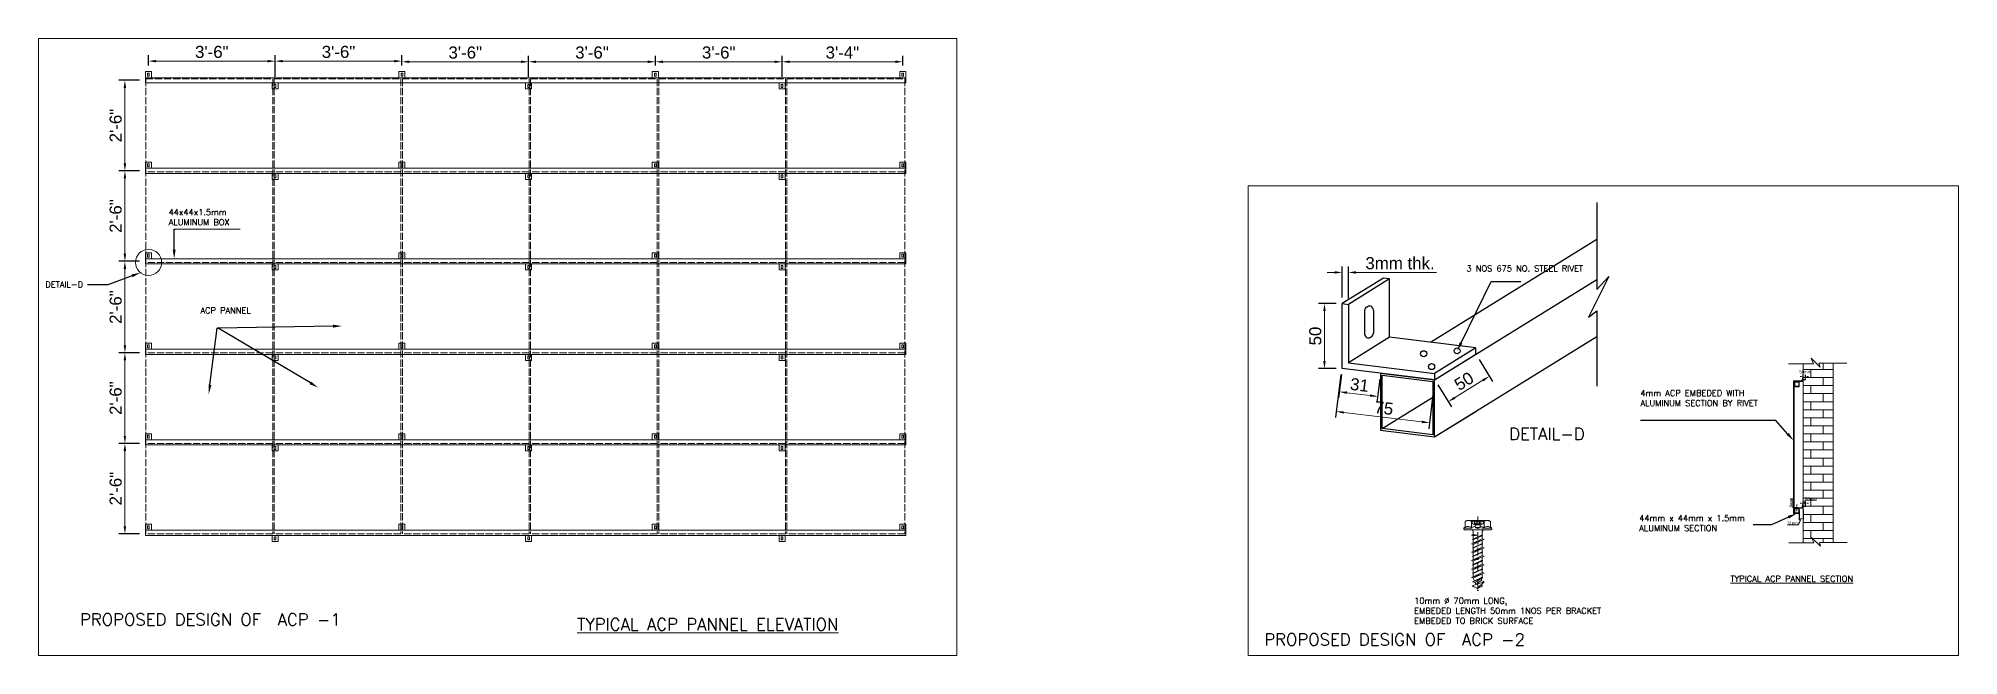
# Model space of a CAD drawing. Header units: feet. Extents: x -11 to 2437, y -109 to 219.
# Drawn here: x 1800 to 2437, y 7 to 212 of the extents above; entities that cross this region are included whole.
import ezdxf
from ezdxf import colors
from ezdxf.entities.mleader import LeaderData, LeaderLine
from ezdxf.math import Vec2, Vec3

# ---------------------------------------------------------------- set-up
doc = ezdxf.new("R2010")
doc.units = ezdxf.units.FT
doc.header["$MEASUREMENT"] = 0
doc.linetypes.add('ACAD_ISO02W100', pattern=[15, 12, -3])
doc.linetypes.add('TRATTOPUNTO', pattern=[25.4, 12.7, -6.35, 0, -6.35])
doc.layers.add('2', color=252, linetype='Continuous')
doc.layers.add('ASSI', color=1, linetype='TRATTOPUNTO')
for name, color, linetype, lineweight in [('DIM-1', 1, 'Continuous', 0), ('LIN-1', 3, 'Continuous', 18), ('S281M_STEEL-COL', 3, 'Continuous', 0)]:
    doc.layers.add(name, color=color, linetype=linetype, lineweight=lineweight)
doc.styles.add('Annotative', font='arial.ttf')
doc.styles.get("Standard").update_dxf_attribs({"font": 'romans.shx', "height": 4})
doc.dimstyles.new('DIM-1', dxfattribs={"dimtxt": 4, "dimasz": 2.5, "dimexe": 2, "dimexo": 2, "dimgap": 1, "dimtad": 1, "dimdec": 0, "dimzin": 0, "dimdsep": 46, "dimlunit": 4, "dimtxsty": 'Annotative', "dimcen": 0.09, "dimadec": 0, "dimazin": 0, "dimtfac": 1, "dimtdec": 0, "dimtofl": 0, "dimtmove": 0, "dimatfit": 3, "dimfxl": 1, "dimtolj": 1, "dimtzin": 0, "dimlwd": 0, "dimarcsym": 0})
doc.dimstyles.new('DIM-3', dxfattribs={"dimtxt": 1, "dimasz": 0.5, "dimexe": 0.5, "dimexo": 0.5, "dimgap": 0, "dimtad": 1, "dimdec": 0, "dimzin": 0, "dimdsep": 46, "dimlunit": 4, "dimtxsty": 'Annotative', "dimcen": 0.09, "dimadec": 0, "dimazin": 0, "dimtfac": 1, "dimtdec": 0, "dimtofl": 0, "dimtmove": 1, "dimatfit": 3, "dimfxl": 1, "dimtolj": 1, "dimtzin": 0, "dimlwd": 0, "dimarcsym": 0})

msp = doc.modelspace()

# ---------------------------------------------------------------- texts
at = {"layer": 'DIM-1', "color": 7, "lineweight": 18}
for s, width, insert, char_height, attachment_point in [('{\\C3;44x44x1.5mm ALUMINUM BOX}', 33.9534, (1843.44, 155.35), 2, 1), ('{\\C3;DETAIL-D}', 54.1862, (1802.55, 131.41), 2, 1), ('{\\C3;ACP PANNEL}', 33.9534, (1853.97, 122.8), 2, 1), ('{\\C3;4mm ACP EMBEDED WITH ALUMINUM SECTION BY RIVET}', 43.3936, (2331.22, 95.4), 2, 1), ('{\\C3;44mm x 44mm x 1.5mm\\PALUMINUM SECTION}', 43.3936, (2330.83, 53.96), 2, 1), ('{\\L\\C3;TYPICAL ACP PANNEL SECTION}', 54.1862, (2361.07, 31.82), 2, 7), ('{\\C3;10mm %%C 70mm LONG,\\PEMBEDED LENGTH 50mm 1NOS PER BRACKET\\PEMBEDED TO BRICK SURFACE}', 84.6744, (2256.24, 26.56), 2, 1), ('{\\L\\C3;TYPICAL ACP PANNEL ELEVATION}', 113.9991, (1978.81, 19.73), 4, 1)]:
    msp.add_mtext_dynamic_manual_height_columns(s, width=width, gutter_width=20, heights=[0], dxfattribs=dict(at, insert=insert, char_height=char_height, attachment_point=attachment_point))
at = {"layer": 'DIM-1', "color": 7, "lineweight": 30, "attachment_point": 1}
for s, width, insert, char_height in [('{\\C3;3 NOS 675 NO. STEEL RIVET}', 84.6744, (2273.55, 136.69), 2), ('{\\C3;DETAIL-D}', 54.1862, (2287.7, 82.85), 4)]:
    msp.add_mtext_dynamic_manual_height_columns(s, width=width, gutter_width=20, heights=[0], dxfattribs=dict(at, insert=insert, char_height=char_height))
at = {"layer": 'LIN-1', "color": 7, "lineweight": 18, "insert": (1814.06, 21.32), "char_height": 4, "attachment_point": 1}
msp.add_mtext_dynamic_manual_height_columns('PROPOSED DESIGN OF  ACP -1', width=342.9831, gutter_width=20, heights=[0], dxfattribs=at)
at = {"layer": 'LIN-1', "color": 7, "lineweight": 25, "insert": (2206.55, 14.69), "char_height": 4, "attachment_point": 1}
msp.add_mtext_dynamic_manual_height_columns('PROPOSED DESIGN OF  ACP -2', width=342.9831, gutter_width=20, heights=[0], dxfattribs=at)

# ---------------------------------------------------------------- blocks, each defined once
blk = doc.blocks.new('*D38')
at = {"layer": 'Defpoints', "color": 0, "lineweight": 18, "transparency": 16777216}
for p in [(1828.93, 198.06), (1835.73, 198.06), (1835.73, 168.06)]:
    blk.add_point(p, dxfattribs=at)
at = {"layer": 'LIN-1', "color": 0, "lineweight": -2, "transparency": 16777216}
for p, q in [((1833.73, 198.06), (1826.93, 198.06)), ((1833.73, 168.06), (1826.93, 168.06))]:
    blk.add_line(p, q, dxfattribs=at)
at = {"layer": 'LIN-1', "color": 0, "lineweight": 0, "transparency": 16777216}
blk.add_line((1828.93, 170.56), (1828.93, 195.56), dxfattribs=at)
at = {"layer": 'LIN-1', "color": 0, "lineweight": 18, "transparency": 16777216}
for points in [[(1828.51, 195.56), (1829.34, 195.56), (1828.93, 198.06)], [(1828.51, 170.56), (1829.34, 170.56), (1828.93, 168.06)]]:
    blk.add_solid(points, dxfattribs=at)
at = {"layer": 'LIN-1', "color": 0, "lineweight": 18, "transparency": 16777216, "insert": (1825.88, 183.06), "char_height": 4, "attachment_point": 5, "rotation": 90, "style": 'Annotative'}
blk.add_mtext('\\A1;2\'-6"', dxfattribs=at)
blk = doc.blocks.new('*D39')
at = {"layer": 'Defpoints', "color": 0, "lineweight": 18, "transparency": 16777216}
for p in [(1835.73, 168.06), (1828.93, 138.06), (1835.73, 138.06)]:
    blk.add_point(p, dxfattribs=at)
at = {"layer": 'LIN-1', "color": 0, "lineweight": -2, "transparency": 16777216}
for p, q in [((1833.73, 168.06), (1826.93, 168.06)), ((1833.73, 138.06), (1826.93, 138.06))]:
    blk.add_line(p, q, dxfattribs=at)
at = {"layer": 'LIN-1', "color": 0, "lineweight": 0, "transparency": 16777216}
blk.add_line((1828.93, 165.56), (1828.93, 140.56), dxfattribs=at)
at = {"layer": 'LIN-1', "color": 0, "lineweight": 18, "transparency": 16777216}
for points in [[(1828.51, 165.56), (1829.34, 165.56), (1828.93, 168.06)], [(1828.51, 140.56), (1829.34, 140.56), (1828.93, 138.06)]]:
    blk.add_solid(points, dxfattribs=at)
at = {"layer": 'LIN-1', "color": 0, "lineweight": 18, "transparency": 16777216, "insert": (1825.88, 153.06), "char_height": 4, "attachment_point": 5, "rotation": 90, "style": 'Annotative'}
blk.add_mtext('\\A1;2\'-6"', dxfattribs=at)
blk = doc.blocks.new('*D40')
at = {"layer": 'Defpoints', "color": 0, "lineweight": 18, "transparency": 16777216}
for p in [(1835.73, 138.06), (1828.93, 107.71), (1835.73, 107.71)]:
    blk.add_point(p, dxfattribs=at)
at = {"layer": 'LIN-1', "color": 0, "lineweight": -2, "transparency": 16777216}
for p, q in [((1833.73, 138.06), (1826.93, 138.06)), ((1833.73, 107.71), (1826.93, 107.71))]:
    blk.add_line(p, q, dxfattribs=at)
at = {"layer": 'LIN-1', "color": 0, "lineweight": 0, "transparency": 16777216}
blk.add_line((1828.93, 135.56), (1828.93, 110.21), dxfattribs=at)
at = {"layer": 'LIN-1', "color": 0, "lineweight": 18, "transparency": 16777216}
for points in [[(1828.51, 135.56), (1829.34, 135.56), (1828.93, 138.06)], [(1828.51, 110.21), (1829.34, 110.21), (1828.93, 107.71)]]:
    blk.add_solid(points, dxfattribs=at)
at = {"layer": 'LIN-1', "color": 0, "lineweight": 18, "transparency": 16777216, "insert": (1825.88, 122.89), "char_height": 4, "attachment_point": 5, "rotation": 90, "style": 'Annotative'}
blk.add_mtext('\\A1;2\'-6"', dxfattribs=at)
blk = doc.blocks.new('*D41')
at = {"layer": 'Defpoints', "color": 0, "lineweight": 18, "transparency": 16777216}
for p in [(1828.93, 107.71), (1835.73, 107.71), (1835.73, 77.71)]:
    blk.add_point(p, dxfattribs=at)
at = {"layer": 'LIN-1', "color": 0, "lineweight": -2, "transparency": 16777216}
for p, q in [((1833.73, 107.71), (1826.93, 107.71)), ((1833.73, 77.71), (1826.93, 77.71))]:
    blk.add_line(p, q, dxfattribs=at)
at = {"layer": 'LIN-1', "color": 0, "lineweight": 0, "transparency": 16777216}
blk.add_line((1828.93, 80.21), (1828.93, 105.21), dxfattribs=at)
at = {"layer": 'LIN-1', "color": 0, "lineweight": 18, "transparency": 16777216}
for points in [[(1828.51, 105.21), (1829.34, 105.21), (1828.93, 107.71)], [(1828.51, 80.21), (1829.34, 80.21), (1828.93, 77.71)]]:
    blk.add_solid(points, dxfattribs=at)
at = {"layer": 'LIN-1', "color": 0, "lineweight": 18, "transparency": 16777216, "insert": (1825.88, 92.71), "char_height": 4, "attachment_point": 5, "rotation": 90, "style": 'Annotative'}
blk.add_mtext('\\A1;2\'-6"', dxfattribs=at)
blk = doc.blocks.new('*D42')
at = {"layer": 'Defpoints', "color": 0, "lineweight": 18, "transparency": 16777216}
for p in [(1835.73, 77.71), (1828.93, 47.71), (1835.73, 47.71)]:
    blk.add_point(p, dxfattribs=at)
at = {"layer": 'LIN-1', "color": 0, "lineweight": -2, "transparency": 16777216}
for p, q in [((1833.73, 77.71), (1826.93, 77.71)), ((1833.73, 47.71), (1826.93, 47.71))]:
    blk.add_line(p, q, dxfattribs=at)
at = {"layer": 'LIN-1', "color": 0, "lineweight": 0, "transparency": 16777216}
blk.add_line((1828.93, 75.21), (1828.93, 50.21), dxfattribs=at)
at = {"layer": 'LIN-1', "color": 0, "lineweight": 18, "transparency": 16777216}
for points in [[(1828.51, 75.21), (1829.34, 75.21), (1828.93, 77.71)], [(1828.51, 50.21), (1829.34, 50.21), (1828.93, 47.71)]]:
    blk.add_solid(points, dxfattribs=at)
at = {"layer": 'LIN-1', "color": 0, "lineweight": 18, "transparency": 16777216, "insert": (1825.88, 62.71), "char_height": 4, "attachment_point": 5, "rotation": 90, "style": 'Annotative'}
blk.add_mtext('\\A1;2\'-6"', dxfattribs=at)
blk = doc.blocks.new('*D43')
at = {"layer": 'Defpoints', "color": 0, "lineweight": 18, "transparency": 16777216}
for p in [(2276.67, 107.23), (2263.02, 98.78), (2281.17, 99.95)]:
    blk.add_point(p, dxfattribs=at)
at = {"layer": 'LIN-1', "color": 0, "lineweight": -2, "transparency": 16777216}
for p, q in [((2277.72, 105.53), (2282.22, 98.25)), ((2264.07, 97.08), (2268.58, 89.81))]:
    blk.add_line(p, q, dxfattribs=at)
at = {"layer": 'LIN-1', "color": 0, "lineweight": 0, "transparency": 16777216}
blk.add_line((2269.65, 92.82), (2279.04, 98.64), dxfattribs=at)
at = {"layer": 'LIN-1', "color": 0, "lineweight": 18, "transparency": 16777216}
for points in [[(2278.82, 98.99), (2279.26, 98.28), (2281.17, 99.95)], [(2269.43, 93.18), (2269.87, 92.47), (2267.52, 91.51)]]:
    blk.add_solid(points, dxfattribs=at)
at = {"layer": 'LIN-1', "color": 0, "lineweight": 30, "transparency": 16777216, "insert": (2272.75, 98.32), "char_height": 4, "attachment_point": 5, "rotation": 31.7613, "style": 'Annotative'}
blk.add_mtext('\\A1;50', dxfattribs=at)
blk = doc.blocks.new('*D44')
at = {"layer": 'Defpoints', "color": 0, "lineweight": 18, "transparency": 16777216}
for p in [(2232.38, 102.54), (2245.04, 100.99), (2244.1, 93.27)]:
    blk.add_point(p, dxfattribs=at)
at = {"layer": 'LIN-1', "color": 0, "lineweight": -2, "transparency": 16777216}
for p, q in [((2232.13, 100.56), (2231.19, 92.84)), ((2244.8, 99), (2243.85, 91.28))]:
    blk.add_line(p, q, dxfattribs=at)
at = {"layer": 'LIN-1', "color": 0, "lineweight": 0, "transparency": 16777216}
blk.add_line((2233.91, 94.52), (2241.62, 93.57), dxfattribs=at)
at = {"layer": 'LIN-1', "color": 0, "lineweight": 18, "transparency": 16777216}
for points in [[(2233.96, 94.93), (2233.86, 94.1), (2231.43, 94.82)], [(2241.67, 93.99), (2241.56, 93.16), (2244.1, 93.27)]]:
    blk.add_solid(points, dxfattribs=at)
at = {"layer": 'LIN-1', "color": 0, "lineweight": 30, "transparency": 16777216, "insert": (2238.13, 97.07), "char_height": 4, "attachment_point": 5, "rotation": 353.00355, "style": 'Annotative'}
blk.add_mtext('\\A1;31', dxfattribs=at)
blk = doc.blocks.new('*D45')
at = {"layer": 'Defpoints', "color": 0, "lineweight": 18, "transparency": 16777216}
for p in [(2232.13, 102.54), (2263.02, 98.78), (2230.4, 88.28)]:
    blk.add_point(p, dxfattribs=at)
at = {"layer": 'LIN-1', "color": 0, "lineweight": -2, "transparency": 16777216}
for p, q in [((2231.89, 100.56), (2230.16, 86.3)), ((2262.78, 96.79), (2261.04, 82.54))]:
    blk.add_line(p, q, dxfattribs=at)
at = {"layer": 'LIN-1', "color": 0, "lineweight": 0, "transparency": 16777216}
blk.add_line((2258.8, 84.82), (2232.88, 87.98), dxfattribs=at)
at = {"layer": 'LIN-1', "color": 0, "lineweight": 18, "transparency": 16777216}
for points in [[(2232.93, 88.39), (2232.83, 87.57), (2230.4, 88.28)], [(2258.85, 85.24), (2258.75, 84.41), (2261.29, 84.52)]]:
    blk.add_solid(points, dxfattribs=at)
at = {"layer": 'LIN-1', "color": 0, "lineweight": 30, "transparency": 16777216, "insert": (2246.21, 89.41), "char_height": 4, "attachment_point": 5, "rotation": 353.05819, "style": 'Annotative'}
blk.add_mtext('\\A1;75', dxfattribs=at)
blk = doc.blocks.new('*D46')
at = {"layer": 'Defpoints', "color": 0, "lineweight": 18, "transparency": 16777216}
for p in [(2232.38, 124.04), (2226.51, 102.54), (2232.38, 102.54)]:
    blk.add_point(p, dxfattribs=at)
at = {"layer": 'LIN-1', "color": 0, "lineweight": -2, "transparency": 16777216}
for p, q in [((2230.38, 124.04), (2224.51, 124.04)), ((2230.38, 102.54), (2224.51, 102.54))]:
    blk.add_line(p, q, dxfattribs=at)
at = {"layer": 'LIN-1', "color": 0, "lineweight": 0, "transparency": 16777216}
blk.add_line((2226.51, 121.54), (2226.51, 105.04), dxfattribs=at)
at = {"layer": 'LIN-1', "color": 0, "lineweight": 18, "transparency": 16777216}
for points in [[(2226.09, 121.54), (2226.92, 121.54), (2226.51, 124.04)], [(2226.09, 105.04), (2226.92, 105.04), (2226.51, 102.54)]]:
    blk.add_solid(points, dxfattribs=at)
at = {"layer": 'LIN-1', "color": 0, "lineweight": 30, "transparency": 16777216, "insert": (2223.47, 113.29), "char_height": 4, "attachment_point": 5, "rotation": 90, "style": 'Annotative'}
blk.add_mtext('\\A1;50', dxfattribs=at)
blk = doc.blocks.new('*D47')
at = {"layer": 'Defpoints', "color": 0, "lineweight": 18, "transparency": 16777216}
for p in [(2385.93, 57.9), (2385.15, 56.7), (2385.93, 56.67)]:
    blk.add_point(p, dxfattribs=at)
at = {"layer": 'LIN-1', "color": 0, "lineweight": 0, "transparency": 16777216}
for p, q in [((2384.65, 57.9), (2384.15, 57.9)), ((2385.15, 57.9), (2385.93, 57.9)), ((2385.54, 57.9), (2385.85, 58.91)), ((2385.85, 58.91), (2389.58, 58.91)), ((2386.43, 57.9), (2386.93, 57.9))]:
    blk.add_line(p, q, dxfattribs=at)
at = {"layer": 'LIN-1', "color": 0, "lineweight": -2, "transparency": 16777216}
for p, q in [((2385.15, 57.2), (2385.15, 58.4)), ((2385.93, 57.17), (2385.93, 58.4))]:
    blk.add_line(p, q, dxfattribs=at)
at = {"layer": 'LIN-1', "color": 0, "lineweight": 18, "transparency": 16777216}
for points in [[(2384.65, 57.98), (2384.65, 57.81), (2385.15, 57.9)], [(2386.43, 57.98), (2386.43, 57.81), (2385.93, 57.9)]]:
    blk.add_solid(points, dxfattribs=at)
at = {"layer": 'LIN-1', "color": 0, "lineweight": 18, "transparency": 16777216, "insert": (2387.71, 59.42), "char_height": 1, "attachment_point": 5, "style": 'Annotative'}
blk.add_mtext('\\A1;50mm', dxfattribs=at)
blk = doc.blocks.new('*D48')
at = {"layer": 'Defpoints', "color": 0, "lineweight": 18, "transparency": 16777216}
for p in [(2385.15, 98.7), (2385.93, 99.9), (2385.93, 98.67)]:
    blk.add_point(p, dxfattribs=at)
at = {"layer": 'LIN-1', "color": 0, "lineweight": 0, "transparency": 16777216}
for p, q in [((2384.65, 99.9), (2384.15, 99.9)), ((2386.43, 99.9), (2386.93, 99.9))]:
    blk.add_line(p, q, dxfattribs=at)
at = {"layer": 'LIN-1', "color": 0, "lineweight": -2, "transparency": 16777216}
for p, q in [((2385.15, 99.2), (2385.15, 100.4)), ((2385.93, 99.17), (2385.93, 100.4))]:
    blk.add_line(p, q, dxfattribs=at)
at = {"layer": 'LIN-1', "color": 0, "lineweight": 18, "transparency": 16777216}
for points in [[(2384.65, 99.98), (2384.65, 99.81), (2385.15, 99.9)], [(2386.43, 99.98), (2386.43, 99.81), (2385.93, 99.9)]]:
    blk.add_solid(points, dxfattribs=at)
at = {"layer": 'LIN-1', "color": 0, "lineweight": 18, "transparency": 16777216, "insert": (2385.85, 101.42), "char_height": 1, "attachment_point": 5, "style": 'Annotative'}
blk.add_mtext('\\A1;50mm', dxfattribs=at)
blk = doc.blocks.new('*D49')
at = {"layer": 'Defpoints', "color": 0, "lineweight": 18, "transparency": 16777216}
for p in [(2383.88, 56.2), (2383.88, 52.8), (2385.15, 56.2)]:
    blk.add_point(p, dxfattribs=at)
at = {"layer": 'LIN-1', "color": 0, "lineweight": 0, "transparency": 16777216}
for p, q in [((2384.52, 52.8), (2383.65, 50.73)), ((2384.65, 52.8), (2384.38, 52.8)), ((2383.65, 50.73), (2379.92, 50.73))]:
    blk.add_line(p, q, dxfattribs=at)
at = {"layer": 'LIN-1', "color": 0, "lineweight": -2, "transparency": 16777216}
for p, q in [((2383.88, 55.7), (2383.88, 52.3)), ((2385.15, 55.7), (2385.15, 52.3))]:
    blk.add_line(p, q, dxfattribs=at)
at = {"layer": 'LIN-1', "color": 0, "lineweight": 18, "transparency": 16777216}
for points in [[(2384.38, 52.88), (2384.38, 52.72), (2383.88, 52.8)], [(2384.65, 52.88), (2384.65, 52.72), (2385.15, 52.8)]]:
    blk.add_solid(points, dxfattribs=at)
at = {"layer": 'LIN-1', "color": 0, "lineweight": 18, "transparency": 16777216, "insert": (2381.79, 51.24), "char_height": 1, "attachment_point": 5, "style": 'Annotative'}
blk.add_mtext('\\A1;31mm', dxfattribs=at)
blk = doc.blocks.new('*D50')
at = {"layer": 'Defpoints', "color": 0, "lineweight": 18, "transparency": 16777216}
for p in [(2383.08, 56.2), (2383.94, 56.4), (2383.94, 56.2)]:
    blk.add_point(p, dxfattribs=at)
at = {"layer": 'LIN-1', "color": 0, "lineweight": 0, "transparency": 16777216}
for p, q in [((2381.56, 56.6), (2381.56, 59.56)), ((2383.08, 56.9), (2383.08, 57.4)), ((2383.08, 56.3), (2381.56, 56.6)), ((2383.08, 56.4), (2383.08, 56.2)), ((2383.08, 55.7), (2383.08, 55.2))]:
    blk.add_line(p, q, dxfattribs=at)
at = {"layer": 'LIN-1', "color": 0, "lineweight": -2, "transparency": 16777216}
for p, q in [((2383.44, 56.4), (2382.58, 56.4)), ((2383.44, 56.2), (2382.58, 56.2))]:
    blk.add_line(p, q, dxfattribs=at)
at = {"layer": 'LIN-1', "color": 0, "lineweight": 18, "transparency": 16777216}
for points in [[(2382.99, 56.9), (2383.16, 56.9), (2383.08, 56.4)], [(2382.99, 55.7), (2383.16, 55.7), (2383.08, 56.2)]]:
    blk.add_solid(points, dxfattribs=at)
at = {"layer": 'LIN-1', "color": 0, "lineweight": 18, "transparency": 16777216, "insert": (2381.05, 58.08), "char_height": 1, "attachment_point": 5, "rotation": 90, "style": 'Annotative'}
blk.add_mtext('\\A1;5mm', dxfattribs=at)
blk = doc.blocks.new('*D51')
at = {"layer": 'Defpoints', "color": 0, "lineweight": 18, "transparency": 16777216}
for p in [(1878.73, 204.42), (1836.73, 200.93), (1878.73, 197.2)]:
    blk.add_point(p, dxfattribs=at)
at = {"layer": 'LIN-1', "color": 0, "lineweight": -2, "transparency": 16777216}
for p, q in [((1836.73, 202.93), (1836.73, 206.42)), ((1878.73, 199.2), (1878.73, 206.42))]:
    blk.add_line(p, q, dxfattribs=at)
at = {"layer": 'LIN-1', "color": 0, "lineweight": 0, "transparency": 16777216}
blk.add_line((1839.23, 204.42), (1876.23, 204.42), dxfattribs=at)
at = {"layer": 'LIN-1', "color": 0, "lineweight": 18, "transparency": 16777216}
for points in [[(1839.23, 204.84), (1839.23, 204), (1836.73, 204.42)], [(1876.23, 204.84), (1876.23, 204), (1878.73, 204.42)]]:
    blk.add_solid(points, dxfattribs=at)
at = {"layer": 'LIN-1', "color": 0, "lineweight": 18, "transparency": 16777216, "insert": (1857.73, 207.46), "char_height": 4, "attachment_point": 5, "style": 'Annotative'}
blk.add_mtext('\\A1;3\'-6"', dxfattribs=at)
blk = doc.blocks.new('*D52')
at = {"layer": 'Defpoints', "color": 0, "lineweight": 18, "transparency": 16777216}
for p in [(1920.73, 204.42), (1920.73, 200.93), (1878.73, 197.2)]:
    blk.add_point(p, dxfattribs=at)
at = {"layer": 'LIN-1', "color": 0, "lineweight": -2, "transparency": 16777216}
for p, q in [((1878.73, 199.2), (1878.73, 206.42)), ((1920.73, 202.93), (1920.73, 206.42))]:
    blk.add_line(p, q, dxfattribs=at)
at = {"layer": 'LIN-1', "color": 0, "lineweight": 0, "transparency": 16777216}
blk.add_line((1881.23, 204.42), (1918.23, 204.42), dxfattribs=at)
at = {"layer": 'LIN-1', "color": 0, "lineweight": 18, "transparency": 16777216}
for points in [[(1881.23, 204.84), (1881.23, 204), (1878.73, 204.42)], [(1918.23, 204.84), (1918.23, 204), (1920.73, 204.42)]]:
    blk.add_solid(points, dxfattribs=at)
at = {"layer": 'LIN-1', "color": 0, "lineweight": 18, "transparency": 16777216, "insert": (1899.73, 207.46), "char_height": 4, "attachment_point": 5, "style": 'Annotative'}
blk.add_mtext('\\A1;3\'-6"', dxfattribs=at)
blk = doc.blocks.new('*D53')
at = {"layer": 'Defpoints', "color": 0, "lineweight": 18, "transparency": 16777216}
for p in [(1962.73, 204.21), (1920.73, 200.93), (1962.73, 197.2)]:
    blk.add_point(p, dxfattribs=at)
at = {"layer": 'LIN-1', "color": 0, "lineweight": -2, "transparency": 16777216}
for p, q in [((1920.73, 202.93), (1920.73, 206.21)), ((1962.73, 199.2), (1962.73, 206.21))]:
    blk.add_line(p, q, dxfattribs=at)
at = {"layer": 'LIN-1', "color": 0, "lineweight": 0, "transparency": 16777216}
blk.add_line((1923.23, 204.21), (1960.23, 204.21), dxfattribs=at)
at = {"layer": 'LIN-1', "color": 0, "lineweight": 18, "transparency": 16777216}
for points in [[(1923.23, 204.63), (1923.23, 203.8), (1920.73, 204.21)], [(1960.23, 204.63), (1960.23, 203.8), (1962.73, 204.21)]]:
    blk.add_solid(points, dxfattribs=at)
at = {"layer": 'LIN-1', "color": 0, "lineweight": 18, "transparency": 16777216, "insert": (1941.73, 207.26), "char_height": 4, "attachment_point": 5, "style": 'Annotative'}
blk.add_mtext('\\A1;3\'-6"', dxfattribs=at)
blk = doc.blocks.new('*D54')
at = {"layer": 'Defpoints', "color": 0, "lineweight": 18, "transparency": 16777216}
for p in [(2004.73, 204.21), (2004.73, 200.93), (1962.73, 197.2)]:
    blk.add_point(p, dxfattribs=at)
at = {"layer": 'LIN-1', "color": 0, "lineweight": -2, "transparency": 16777216}
for p, q in [((1962.73, 199.2), (1962.73, 206.21)), ((2004.73, 202.93), (2004.73, 206.21))]:
    blk.add_line(p, q, dxfattribs=at)
at = {"layer": 'LIN-1', "color": 0, "lineweight": 0, "transparency": 16777216}
blk.add_line((1965.23, 204.21), (2002.23, 204.21), dxfattribs=at)
at = {"layer": 'LIN-1', "color": 0, "lineweight": 18, "transparency": 16777216}
for points in [[(1965.23, 204.63), (1965.23, 203.8), (1962.73, 204.21)], [(2002.23, 204.63), (2002.23, 203.8), (2004.73, 204.21)]]:
    blk.add_solid(points, dxfattribs=at)
at = {"layer": 'LIN-1', "color": 0, "lineweight": 18, "transparency": 16777216, "insert": (1983.73, 207.26), "char_height": 4, "attachment_point": 5, "style": 'Annotative'}
blk.add_mtext('\\A1;3\'-6"', dxfattribs=at)
blk = doc.blocks.new('*D55')
at = {"layer": 'Defpoints', "color": 0, "lineweight": 18, "transparency": 16777216}
for p in [(2046.73, 204.21), (2004.73, 200.93), (2046.73, 197.2)]:
    blk.add_point(p, dxfattribs=at)
at = {"layer": 'LIN-1', "color": 0, "lineweight": -2, "transparency": 16777216}
for p, q in [((2004.73, 202.93), (2004.73, 206.21)), ((2046.73, 199.2), (2046.73, 206.21))]:
    blk.add_line(p, q, dxfattribs=at)
at = {"layer": 'LIN-1', "color": 0, "lineweight": 0, "transparency": 16777216}
blk.add_line((2007.23, 204.21), (2044.23, 204.21), dxfattribs=at)
at = {"layer": 'LIN-1', "color": 0, "lineweight": 18, "transparency": 16777216}
for points in [[(2007.23, 204.63), (2007.23, 203.8), (2004.73, 204.21)], [(2044.23, 204.63), (2044.23, 203.8), (2046.73, 204.21)]]:
    blk.add_solid(points, dxfattribs=at)
at = {"layer": 'LIN-1', "color": 0, "lineweight": 18, "transparency": 16777216, "insert": (2025.73, 207.26), "char_height": 4, "attachment_point": 5, "style": 'Annotative'}
blk.add_mtext('\\A1;3\'-6"', dxfattribs=at)
blk = doc.blocks.new('*D56')
at = {"layer": 'Defpoints', "color": 0, "lineweight": 18, "transparency": 16777216}
for p in [(2086.73, 204.21), (2046.73, 199.2), (2086.73, 200.93)]:
    blk.add_point(p, dxfattribs=at)
at = {"layer": 'LIN-1', "color": 0, "lineweight": -2, "transparency": 16777216}
for p, q in [((2046.73, 201.2), (2046.73, 206.21)), ((2086.73, 202.93), (2086.73, 206.21))]:
    blk.add_line(p, q, dxfattribs=at)
at = {"layer": 'LIN-1', "color": 0, "lineweight": 0, "transparency": 16777216}
blk.add_line((2049.23, 204.21), (2084.23, 204.21), dxfattribs=at)
at = {"layer": 'LIN-1', "color": 0, "lineweight": 18, "transparency": 16777216}
for points in [[(2049.23, 204.63), (2049.23, 203.8), (2046.73, 204.21)], [(2084.23, 204.63), (2084.23, 203.8), (2086.73, 204.21)]]:
    blk.add_solid(points, dxfattribs=at)
at = {"layer": 'LIN-1', "color": 0, "lineweight": 18, "transparency": 16777216, "insert": (2066.73, 207.26), "char_height": 4, "attachment_point": 5, "style": 'Annotative'}
blk.add_mtext('\\A1;3\'-4"', dxfattribs=at)
blk = doc.blocks.new('*D63')
at = {"layer": 'Defpoints', "color": 0, "lineweight": 18, "transparency": 16777216}
for p in [(2234.42, 134.38), (2232.38, 124.04), (2234.42, 123.79)]:
    blk.add_point(p, dxfattribs=at)
at = {"layer": 'LIN-1', "color": 0, "lineweight": 0, "transparency": 16777216}
for p, q in [((2229.88, 134.38), (2227.38, 134.38)), ((2236.92, 134.38), (2263.68, 134.38))]:
    blk.add_line(p, q, dxfattribs=at)
at = {"layer": 'LIN-1', "color": 0, "lineweight": -2, "transparency": 16777216}
for p, q in [((2232.38, 126.04), (2232.38, 136.38)), ((2234.42, 125.79), (2234.42, 136.38))]:
    blk.add_line(p, q, dxfattribs=at)
at = {"layer": 'LIN-1', "color": 0, "lineweight": 18, "transparency": 16777216}
for points in [[(2229.88, 134.79), (2229.88, 133.96), (2232.38, 134.38)], [(2236.92, 134.79), (2236.92, 133.96), (2234.42, 134.38)]]:
    blk.add_solid(points, dxfattribs=at)
at = {"layer": 'LIN-1', "color": 0, "lineweight": 18, "transparency": 16777216, "insert": (2251.55, 137.42), "char_height": 4, "attachment_point": 5, "style": 'Annotative'}
blk.add_mtext('\\A1;3mm thk.', dxfattribs=at)

# ---------------------------------------------------------------- dimensions: what is measured, and where the dimension line sits
at = {"layer": 'LIN-1', "color": 7, "lineweight": 18}
for base, p1, p2, picture, middle in [((1878.73, 204.42), (1836.73, 200.93), (1878.73, 197.2), '*D51', (1857.73, 207.46)), ((1920.73, 204.42), (1878.73, 197.2), (1920.73, 200.93), '*D52', (1899.73, 207.46)), ((1962.73, 204.21), (1920.73, 200.93), (1962.73, 197.2), '*D53', (1941.73, 207.26)), ((2004.73, 204.21), (1962.73, 197.2), (2004.73, 200.93), '*D54', (1983.73, 207.26)), ((2046.73, 204.21), (2004.73, 200.93), (2046.73, 197.2), '*D55', (2025.73, 207.26)), ((2086.73, 204.21), (2046.73, 199.2), (2086.73, 200.93), '*D56', (2066.73, 207.26))]:
    dim = msp.add_linear_dim(base=base, p1=p1, p2=p2, dimstyle='DIM-1', dxfattribs=at)
    dim.commit()
    dim.dimension.update_dxf_attribs({"geometry": picture, "text_midpoint": middle})
for base, p1, p2, picture, middle in [((1828.93, 198.06), (1835.73, 168.06), (1835.73, 198.06), '*D38', (1825.88, 183.06)), ((1828.93, 138.06), (1835.73, 168.06), (1835.73, 138.06), '*D39', (1825.88, 153.06)), ((1828.93, 107.71), (1835.73, 138.06), (1835.73, 107.71), '*D40', (1825.88, 122.89)), ((1828.93, 107.71), (1835.73, 77.71), (1835.73, 107.71), '*D41', (1825.88, 92.71)), ((1828.93, 47.71), (1835.73, 77.71), (1835.73, 47.71), '*D42', (1825.88, 62.71))]:
    dim = msp.add_linear_dim(base=base, p1=p1, p2=p2, angle=90, dimstyle='DIM-1', dxfattribs=at)
    dim.commit()
    dim.dimension.update_dxf_attribs({"geometry": picture, "text_midpoint": middle})
at = {"layer": 'LIN-1', "color": 0, "lineweight": 18}
dim = msp.add_linear_dim(base=(2234.42, 134.38), p1=(2232.38, 124.04), p2=(2234.42, 123.79), text='3mm thk.', dimstyle='DIM-1', dxfattribs=at)
dim.commit()
dim.dimension.update_dxf_attribs({"geometry": '*D63', "text_midpoint": (2251.55, 137.42)})
at = {"layer": 'LIN-1', "color": 7, "lineweight": 30}
for p1, p2, distance, text, picture, middle in [((2232.38, 124.04), (2232.38, 102.54), -5.87, '50', '*D46', (2223.47, 113.29)), ((2263.02, 98.78), (2232.13, 102.54), 14.36, '75', '*D45', (2246.21, 89.41)), ((2232.38, 102.54), (2245.04, 100.99), -7.78, '31', '*D44', (2238.13, 97.07)), ((2263.02, 98.78), (2276.67, 107.23), -8.55, '50', '*D43', (2272.75, 98.32))]:
    dim = msp.add_aligned_dim(p1=p1, p2=p2, distance=distance, text=text, dimstyle='DIM-1', dxfattribs=at)
    dim.commit()
    dim.dimension.update_dxf_attribs({"geometry": picture, "text_midpoint": middle})
at = {"layer": 'LIN-1', "color": 7, "lineweight": 18}
for base, p1, p2, picture, middle in [((2385.93, 99.9), (2385.15, 98.7), (2385.93, 98.67), '*D48', (2385.85, 101.42)), ((2385.93, 57.9), (2385.15, 56.7), (2385.93, 56.67), '*D47', (2385.85, 59.42))]:
    dim = msp.add_linear_dim(base=base, p1=p1, p2=p2, text='50mm', dimstyle='DIM-3', dxfattribs=at)
    dim.commit()
    dim.dimension.update_dxf_attribs({"geometry": picture, "text_midpoint": middle})
dim = msp.add_linear_dim(base=(2383.08, 56.2), p1=(2383.94, 56.4), p2=(2383.94, 56.2), angle=90, text='5mm', dimstyle='DIM-3', dxfattribs=at)
dim.commit()
dim.dimension.update_dxf_attribs({"geometry": '*D50', "text_midpoint": (2381.56, 56.6), "dimtype": 160})
dim = msp.add_linear_dim(base=(2383.88, 52.8), p1=(2385.15, 56.2), p2=(2383.88, 56.2), text='31mm', dimstyle='DIM-3', dxfattribs=at)
dim.commit()
dim.dimension.update_dxf_attribs({"geometry": '*D49', "text_midpoint": (2383.65, 50.73), "dimtype": 160})

# ---------------------------------------------------------------- hatches: boundary and pattern name
at = {"layer": 'LIN-1', "lineweight": 18}
h = msp.add_hatch(dxfattribs=at)
h.set_pattern_fill('AR-BRSTD')
h.set_pattern_definition([(0, (-284.265, -103.1686), (0, 2.667), []), (90, (-284.265, -103.1686), (-4, 2.667), [2.667, -2.667])])
h.paths.add_polyline_path([(2395.15, 104.06), (2385.15, 104.06), (2385.15, 44.89), (2395.15, 44.89)])

# ---------------------------------------------------------------- linework, layer by layer
at = {"color": 7, "lineweight": 30}
for p, q in [((2316.78, 157.57), (2316.78, 128.76)), ((2320.77, 133.01), (2313.98, 119.6)), ((2316.78, 128.76), (2320.77, 133.01)), ((2313.98, 119.6), (2316.78, 121.67)), ((2316.78, 121.67), (2316.78, 96.67))]:
    msp.add_line(p, q, dxfattribs=at)
at = {"layer": '2', "color": 7, "lineweight": 18}
for p, q in [((2384.82, 99.04), (2384.8, 99.01)), ((2384.8, 98.65), (2384.8, 99.01)), ((2384.8, 98.93), (2384.91, 98.93)), ((2384.8, 98.73), (2384.8, 98.93)), ((2384.8, 98.93), (2384.81, 98.93)), ((2384.8, 98.73), (2384.81, 98.73)), ((2384.8, 98.72), (2384.91, 98.72)), ((2384.82, 98.62), (2384.8, 98.65)), ((2384.81, 98.73), (2384.81, 98.93)), ((2384.81, 98.93), (2384.81, 98.92)), ((2384.84, 98.92), (2384.81, 98.92)), ((2384.85, 98.88), (2384.81, 98.88)), ((2384.85, 98.86), (2384.81, 98.86)), ((2384.85, 98.8), (2384.81, 98.8)), ((2384.85, 98.78), (2384.81, 98.78)), ((2384.81, 98.73), (2384.81, 98.74)), ((2384.84, 98.74), (2384.81, 98.74)), ((2384.82, 99.04), (2384.91, 99.04)), ((2384.82, 98.62), (2384.91, 98.62)), ((2384.85, 98.91), (2384.87, 98.88)), ((2384.85, 98.75), (2384.87, 98.78)), ((2384.88, 98.87), (2384.91, 98.87)), ((2384.88, 98.79), (2384.91, 98.79)), ((2384.91, 99.04), (2384.92, 99.05)), ((2384.91, 99.03), (2384.91, 99.04)), ((2384.91, 98.63), (2384.91, 98.62)), ((2384.91, 98.62), (2384.92, 98.61)), ((2384.92, 98.86), (2384.93, 98.83)), ((2384.92, 98.8), (2384.93, 98.83)), ((2384.93, 99.06), (2384.94, 99.06)), ((2384.93, 98.6), (2384.94, 98.6)), ((2384.93, 98.6), (2384.94, 98.6)), ((2384.95, 98.61), (2384.95, 99.05)), ((2384.98, 98.9), (2385.04, 98.9)), ((2384.98, 98.76), (2385.03, 98.76)), ((2385.04, 98.83), (2385.03, 98.76)), ((2385.03, 98.76), (2385.04, 98.72)), ((2385.04, 98.9), (2385.04, 98.92)), ((2385.04, 98.92), (2385.11, 98.74)), ((2385.04, 98.9), (2385.1, 98.76)), ((2385.05, 98.76), (2385.04, 98.83)), ((2385.04, 98.83), (2385.04, 98.72)), ((2385.04, 98.72), (2385.05, 98.76)), ((2385.05, 98.9), (2385.1, 98.9)), ((2385.1, 98.9), (2385.05, 98.9)), ((2385.12, 98.76), (2385.05, 98.9)), ((2385.05, 98.76), (2385.11, 98.76)), ((2385.11, 98.76), (2385.05, 98.76)), ((2385.1, 98.9), (2385.11, 98.93)), ((2385.1, 98.9), (2385.17, 98.76)), ((2385.11, 98.93), (2385.18, 98.72)), ((2385.11, 98.74), (2385.12, 98.76)), ((2385.12, 98.9), (2385.19, 98.76)), ((2385.12, 98.9), (2385.18, 98.9)), ((2385.12, 98.76), (2385.17, 98.76)), ((2385.18, 98.92), (2385.25, 98.74)), ((2385.18, 98.9), (2385.18, 98.92)), ((2385.18, 98.9), (2385.24, 98.76)), ((2385.18, 98.72), (2385.19, 98.76)), ((2385.26, 98.76), (2385.19, 98.9)), ((2385.19, 98.9), (2385.24, 98.9)), ((2385.19, 98.76), (2385.25, 98.76)), ((2385.24, 98.9), (2385.25, 98.93)), ((2385.24, 98.9), (2385.25, 98.93)), ((2385.24, 98.9), (2385.31, 98.76)), ((2385.24, 98.9), (2385.31, 98.76)), ((2385.25, 98.93), (2385.32, 98.72)), ((2385.25, 98.93), (2385.32, 98.72)), ((2385.25, 98.74), (2385.26, 98.76)), ((2385.26, 98.9), (2385.33, 98.76)), ((2385.26, 98.9), (2385.33, 98.76)), ((2385.26, 98.9), (2385.32, 98.9)), ((2385.26, 98.76), (2385.31, 98.76)), ((2385.32, 98.92), (2385.39, 98.74)), ((2385.32, 98.9), (2385.32, 98.92)), ((2385.32, 98.9), (2385.38, 98.76)), ((2385.32, 98.72), (2385.33, 98.76)), ((2385.32, 98.72), (2385.33, 98.76)), ((2385.4, 98.76), (2385.33, 98.9)), ((2385.33, 98.9), (2385.38, 98.9)), ((2385.33, 98.76), (2385.39, 98.76)), ((2385.38, 98.9), (2385.39, 98.93)), ((2385.38, 98.9), (2385.45, 98.76)), ((2385.39, 98.93), (2385.46, 98.72)), ((2385.39, 98.74), (2385.4, 98.76)), ((2385.4, 98.9), (2385.46, 98.9)), ((2385.4, 98.9), (2385.47, 98.76)), ((2385.4, 98.76), (2385.45, 98.76)), ((2385.46, 98.9), (2385.46, 98.92)), ((2385.46, 98.92), (2385.53, 98.74)), ((2385.46, 98.9), (2385.52, 98.76)), ((2385.46, 98.72), (2385.47, 98.76)), ((2385.54, 98.76), (2385.47, 98.9)), ((2385.47, 98.9), (2385.52, 98.9)), ((2385.47, 98.76), (2385.53, 98.76)), ((2385.52, 98.9), (2385.53, 98.93)), ((2385.52, 98.9), (2385.59, 98.76)), ((2385.53, 98.93), (2385.6, 98.72)), ((2385.53, 98.74), (2385.54, 98.76)), ((2385.54, 98.9), (2385.61, 98.76)), ((2385.54, 98.9), (2385.6, 98.9)), ((2385.54, 98.76), (2385.59, 98.76)), ((2385.6, 98.9), (2385.6, 98.92)), ((2385.6, 98.92), (2385.67, 98.74)), ((2385.6, 98.9), (2385.66, 98.76)), ((2385.6, 98.72), (2385.61, 98.76)), ((2385.68, 98.76), (2385.61, 98.9)), ((2385.61, 98.9), (2385.66, 98.9)), ((2385.61, 98.76), (2385.67, 98.76)), ((2385.66, 98.9), (2385.67, 98.93)), ((2385.66, 98.9), (2385.73, 98.76)), ((2385.67, 98.93), (2385.74, 98.72)), ((2385.67, 98.74), (2385.68, 98.76)), ((2385.68, 98.9), (2385.75, 98.76)), ((2385.68, 98.9), (2385.74, 98.9)), ((2385.68, 98.76), (2385.73, 98.76)), ((2385.74, 98.9), (2385.74, 98.92)), ((2385.74, 98.92), (2385.81, 98.74)), ((2385.74, 98.9), (2385.8, 98.76)), ((2385.74, 98.72), (2385.75, 98.76)), ((2385.83, 98.79), (2385.75, 98.9)), ((2385.75, 98.9), (2385.76, 98.9)), ((2385.75, 98.76), (2385.76, 98.76)), ((2385.76, 98.9), (2385.8, 98.89)), ((2385.76, 98.76), (2385.8, 98.77)), ((2385.8, 98.89), (2385.81, 98.93)), ((2385.8, 98.89), (2385.86, 98.8)), ((2385.81, 98.93), (2385.88, 98.73)), ((2385.92, 98.82), (2385.81, 98.93)), ((2385.81, 98.74), (2385.83, 98.79)), ((2385.83, 98.79), (2385.86, 98.8)), ((2385.87, 98.88), (2385.88, 98.92)), ((2385.88, 98.92), (2385.92, 98.81)), ((2385.88, 98.73), (2385.9, 98.77)), ((2385.93, 98.82), (2385.89, 98.9)), ((2385.9, 98.77), (2385.92, 98.82)), ((2385.92, 98.84), (2385.93, 98.83)), ((2385.92, 98.81), (2385.93, 98.83)), ((2385.92, 98.83), (2385.93, 98.83)), ((2385.92, 98.82), (2385.92, 98.82)), ((2273.1, 51.78), (2273.67, 52.11)), ((2273.1, 51.78), (2273.1, 49.87)), ((2273.67, 52.11), (2280.94, 52.11)), ((2275.2, 52.11), (2275.2, 49.87)), ((2275.39, 52.11), (2279.22, 52.11)), ((2275.39, 52.11), (2275.39, 51.97)), ((2275.39, 51.97), (2279.22, 51.97)), ((2275.39, 51.97), (2275.43, 51.96)), ((2275.43, 51.31), (2275.43, 51.96)), ((2275.61, 51.04), (2276.28, 50.8)), ((2276.25, 51.03), (2276.25, 51.89)), ((2276.74, 51.04), (2276.74, 51.88)), ((2277.87, 51.04), (2277.87, 51.88)), ((2279, 51.04), (2278.33, 50.8)), ((2278.36, 51.03), (2278.36, 51.89)), ((2279.22, 51.97), (2279.18, 51.96)), ((2279.18, 51.31), (2279.18, 51.96)), ((2279.22, 52.11), (2279.22, 51.97)), ((2279.4, 52.11), (2279.4, 49.87)), ((2281.5, 51.78), (2280.94, 52.11)), ((2281.5, 51.78), (2281.5, 49.87)), ((2384.82, 57.04), (2384.8, 57.01)), ((2384.8, 56.65), (2384.8, 57.01)), ((2384.8, 56.93), (2384.91, 56.93)), ((2384.8, 56.73), (2384.8, 56.93)), ((2384.8, 56.93), (2384.81, 56.93)), ((2384.8, 56.73), (2384.81, 56.73)), ((2384.8, 56.72), (2384.91, 56.72)), ((2384.82, 56.62), (2384.8, 56.65)), ((2384.81, 56.73), (2384.81, 56.93)), ((2384.81, 56.93), (2384.81, 56.92)), ((2384.84, 56.92), (2384.81, 56.92)), ((2384.85, 56.88), (2384.81, 56.88)), ((2384.85, 56.86), (2384.81, 56.86)), ((2384.85, 56.8), (2384.81, 56.8)), ((2384.85, 56.78), (2384.81, 56.78)), ((2384.81, 56.73), (2384.81, 56.74)), ((2384.84, 56.74), (2384.81, 56.74)), ((2384.82, 57.04), (2384.91, 57.04)), ((2384.82, 56.62), (2384.91, 56.62)), ((2384.85, 56.91), (2384.87, 56.88)), ((2384.85, 56.75), (2384.87, 56.78)), ((2384.88, 56.87), (2384.91, 56.87)), ((2384.88, 56.79), (2384.91, 56.79)), ((2384.91, 57.04), (2384.92, 57.05)), ((2384.91, 57.03), (2384.91, 57.04)), ((2384.91, 56.63), (2384.91, 56.62)), ((2384.91, 56.62), (2384.92, 56.61)), ((2384.92, 56.86), (2384.93, 56.83)), ((2384.92, 56.8), (2384.93, 56.83)), ((2384.93, 57.06), (2384.94, 57.06)), ((2384.93, 56.6), (2384.94, 56.6)), ((2384.93, 56.6), (2384.94, 56.6)), ((2384.95, 56.61), (2384.95, 57.05)), ((2384.98, 56.9), (2385.04, 56.9)), ((2384.98, 56.76), (2385.03, 56.76)), ((2385.04, 56.83), (2385.03, 56.76)), ((2385.03, 56.76), (2385.04, 56.72)), ((2385.04, 56.9), (2385.04, 56.92)), ((2385.04, 56.92), (2385.11, 56.74)), ((2385.04, 56.9), (2385.1, 56.76)), ((2385.05, 56.76), (2385.04, 56.83)), ((2385.04, 56.83), (2385.04, 56.72)), ((2385.04, 56.72), (2385.05, 56.76)), ((2385.05, 56.9), (2385.1, 56.9)), ((2385.1, 56.9), (2385.05, 56.9)), ((2385.12, 56.76), (2385.05, 56.9)), ((2385.05, 56.76), (2385.11, 56.76)), ((2385.11, 56.76), (2385.05, 56.76)), ((2385.1, 56.9), (2385.11, 56.93)), ((2385.1, 56.9), (2385.17, 56.76)), ((2385.11, 56.93), (2385.18, 56.72)), ((2385.11, 56.74), (2385.12, 56.76)), ((2385.12, 56.9), (2385.19, 56.76)), ((2385.12, 56.9), (2385.18, 56.9)), ((2385.12, 56.76), (2385.17, 56.76)), ((2385.18, 56.92), (2385.25, 56.74)), ((2385.18, 56.9), (2385.18, 56.92)), ((2385.18, 56.9), (2385.24, 56.76)), ((2385.18, 56.72), (2385.19, 56.76)), ((2385.26, 56.76), (2385.19, 56.9)), ((2385.19, 56.9), (2385.24, 56.9)), ((2385.19, 56.76), (2385.25, 56.76)), ((2385.24, 56.9), (2385.25, 56.93)), ((2385.24, 56.9), (2385.25, 56.93)), ((2385.24, 56.9), (2385.31, 56.76)), ((2385.24, 56.9), (2385.31, 56.76)), ((2385.25, 56.93), (2385.32, 56.72)), ((2385.25, 56.93), (2385.32, 56.72)), ((2385.25, 56.74), (2385.26, 56.76)), ((2385.26, 56.9), (2385.33, 56.76)), ((2385.26, 56.9), (2385.33, 56.76)), ((2385.26, 56.9), (2385.32, 56.9)), ((2385.26, 56.76), (2385.31, 56.76)), ((2385.32, 56.92), (2385.39, 56.74)), ((2385.32, 56.9), (2385.32, 56.92)), ((2385.32, 56.9), (2385.38, 56.76)), ((2385.32, 56.72), (2385.33, 56.76)), ((2385.32, 56.72), (2385.33, 56.76)), ((2385.4, 56.76), (2385.33, 56.9)), ((2385.33, 56.9), (2385.38, 56.9)), ((2385.33, 56.76), (2385.39, 56.76)), ((2385.38, 56.9), (2385.39, 56.93)), ((2385.38, 56.9), (2385.45, 56.76)), ((2385.39, 56.93), (2385.46, 56.72)), ((2385.39, 56.74), (2385.4, 56.76)), ((2385.4, 56.9), (2385.46, 56.9)), ((2385.4, 56.9), (2385.47, 56.76)), ((2385.4, 56.76), (2385.45, 56.76)), ((2385.46, 56.9), (2385.46, 56.92)), ((2385.46, 56.92), (2385.53, 56.74)), ((2385.46, 56.9), (2385.52, 56.76)), ((2385.46, 56.72), (2385.47, 56.76)), ((2385.54, 56.76), (2385.47, 56.9)), ((2385.47, 56.9), (2385.52, 56.9)), ((2385.47, 56.76), (2385.53, 56.76)), ((2385.52, 56.9), (2385.53, 56.93)), ((2385.52, 56.9), (2385.59, 56.76)), ((2385.53, 56.93), (2385.6, 56.72)), ((2385.53, 56.74), (2385.54, 56.76)), ((2385.54, 56.9), (2385.61, 56.76)), ((2385.54, 56.9), (2385.6, 56.9)), ((2385.54, 56.76), (2385.59, 56.76)), ((2385.6, 56.9), (2385.6, 56.92)), ((2385.6, 56.92), (2385.67, 56.74)), ((2385.6, 56.9), (2385.66, 56.76)), ((2385.6, 56.72), (2385.61, 56.76)), ((2385.68, 56.76), (2385.61, 56.9)), ((2385.61, 56.9), (2385.66, 56.9)), ((2385.61, 56.76), (2385.67, 56.76)), ((2385.66, 56.9), (2385.67, 56.93)), ((2385.66, 56.9), (2385.73, 56.76)), ((2385.67, 56.93), (2385.74, 56.72)), ((2385.67, 56.74), (2385.68, 56.76)), ((2385.68, 56.9), (2385.75, 56.76)), ((2385.68, 56.9), (2385.74, 56.9)), ((2385.68, 56.76), (2385.73, 56.76)), ((2385.74, 56.9), (2385.74, 56.92)), ((2385.74, 56.92), (2385.81, 56.74)), ((2385.74, 56.9), (2385.8, 56.76)), ((2385.74, 56.72), (2385.75, 56.76)), ((2385.83, 56.79), (2385.75, 56.9)), ((2385.75, 56.9), (2385.76, 56.9)), ((2385.75, 56.76), (2385.76, 56.76)), ((2385.76, 56.9), (2385.8, 56.89)), ((2385.76, 56.76), (2385.8, 56.77)), ((2385.8, 56.89), (2385.81, 56.93)), ((2385.8, 56.89), (2385.86, 56.8)), ((2385.81, 56.93), (2385.88, 56.73)), ((2385.92, 56.82), (2385.81, 56.93)), ((2385.81, 56.74), (2385.83, 56.79)), ((2385.83, 56.79), (2385.86, 56.8)), ((2385.87, 56.88), (2385.88, 56.92)), ((2385.88, 56.92), (2385.92, 56.81)), ((2385.88, 56.73), (2385.9, 56.77)), ((2385.93, 56.82), (2385.89, 56.9)), ((2385.9, 56.77), (2385.92, 56.82)), ((2385.92, 56.84), (2385.93, 56.83)), ((2385.92, 56.81), (2385.93, 56.83)), ((2385.92, 56.83), (2385.93, 56.83)), ((2385.92, 56.82), (2385.92, 56.82)), ((2272.68, 49.54), (2272.68, 49.31)), ((2272.68, 49.54), (2272.68, 49.31)), ((2273.1, 49.87), (2272.89, 49.81)), ((2272.96, 49.03), (2281.64, 49.03)), ((2273.24, 49.95), (2273.1, 49.87)), ((2275.82, 47.47), (2275.2, 47.26)), ((2277.3, 47.26), (2275.2, 47.26)), ((2275.2, 47.26), (2275.82, 47.04)), ((2279.4, 45.86), (2275.2, 44.46)), ((2279.04, 47.26), (2275.57, 45.86)), ((2275.57, 45.86), (2275.82, 45.77)), ((2275.82, 48.47), (2275.82, 47.47)), ((2277.3, 47.26), (2275.82, 47.47)), ((2275.82, 47.04), (2277.3, 47.26)), ((2275.82, 45.77), (2278.64, 47.1)), ((2275.82, 47.04), (2275.82, 45.95)), ((2275.82, 45.95), (2275.82, 47.04)), ((2278.79, 46.09), (2275.82, 44.67)), ((2275.82, 45.77), (2275.82, 44.67)), ((2278.79, 45.66), (2275.82, 44.24)), ((2278.79, 47.35), (2275.96, 46.02)), ((2278.79, 44.55), (2275.96, 43.22)), ((2276.46, 50.54), (2276.46, 50.01)), ((2276.65, 49.75), (2277.3, 49.51)), ((2277.96, 49.75), (2277.3, 49.51)), ((2278.14, 50.54), (2278.14, 50.01)), ((2278.79, 48.47), (2278.79, 47.35)), ((2278.79, 47.35), (2279.04, 47.26)), ((2278.79, 47.17), (2278.79, 46.09)), ((2278.79, 46.09), (2278.79, 47.16)), ((2278.79, 46.09), (2279.4, 45.86)), ((2278.79, 45.66), (2278.79, 44.55)), ((2278.79, 44.55), (2279.04, 44.46)), ((2281.37, 49.95), (2281.5, 49.87)), ((2281.5, 49.87), (2281.72, 49.81)), ((2281.92, 49.54), (2281.92, 49.31)), ((2275.2, 44.46), (2275.82, 44.24)), ((2279.4, 43.06), (2275.2, 41.66)), ((2279.4, 43.06), (2275.2, 41.66)), ((2275.2, 41.66), (2275.82, 41.44)), ((2275.2, 41.66), (2275.82, 41.44)), ((2279.4, 40.26), (2275.2, 38.86)), ((2275.2, 38.86), (2275.82, 38.64)), ((2279.04, 44.46), (2275.57, 43.06)), ((2275.57, 43.06), (2275.82, 42.97)), ((2279.04, 41.66), (2275.57, 40.26)), ((2275.57, 40.26), (2275.82, 40.17)), ((2279.04, 38.86), (2275.57, 37.46)), ((2275.82, 42.97), (2278.64, 44.3)), ((2275.82, 44.24), (2275.82, 43.16)), ((2278.79, 43.29), (2275.82, 41.87)), ((2278.79, 43.29), (2275.82, 41.87)), ((2275.82, 42.97), (2275.82, 41.87)), ((2278.79, 42.86), (2275.82, 41.44)), ((2278.79, 42.86), (2275.82, 41.44)), ((2275.82, 40.17), (2278.64, 41.5)), ((2275.82, 41.44), (2275.82, 40.36)), ((2278.79, 40.49), (2275.82, 39.07)), ((2275.82, 40.17), (2275.82, 39.07)), ((2278.79, 40.06), (2275.82, 38.64)), ((2275.82, 37.37), (2278.64, 38.7)), ((2275.82, 38.64), (2275.82, 37.56)), ((2278.79, 41.75), (2275.96, 40.42)), ((2278.79, 38.95), (2275.96, 37.62)), ((2278.79, 44.36), (2278.79, 43.29)), ((2278.79, 43.29), (2279.4, 43.06)), ((2278.79, 43.29), (2279.4, 43.06)), ((2278.79, 42.86), (2278.79, 41.75)), ((2278.79, 41.75), (2279.04, 41.66)), ((2278.79, 41.56), (2278.79, 40.49)), ((2278.79, 40.49), (2279.4, 40.26)), ((2278.79, 40.06), (2278.79, 38.95)), ((2278.79, 38.95), (2279.04, 38.86)), ((2278.79, 38.77), (2278.79, 37.69)), ((2279.4, 37.46), (2275.2, 36.06)), ((2275.2, 36.06), (2275.82, 35.84)), ((2279.4, 34.66), (2275.2, 33.26)), ((2275.2, 33.26), (2275.82, 33.04)), ((2279.4, 31.86), (2275.4, 30.53)), ((2275.57, 37.46), (2275.82, 37.37)), ((2279.04, 36.06), (2275.57, 34.66)), ((2275.57, 34.66), (2275.82, 34.57)), ((2279.04, 33.26), (2275.57, 31.86)), ((2275.57, 31.86), (2276.42, 31.55)), ((2278.79, 37.69), (2275.82, 36.27)), ((2275.82, 37.37), (2275.82, 36.27)), ((2278.79, 37.26), (2275.82, 35.84)), ((2275.82, 34.57), (2278.64, 35.9)), ((2275.82, 35.84), (2275.82, 34.76)), ((2278.79, 34.89), (2275.82, 33.47)), ((2275.82, 34.57), (2275.82, 33.47)), ((2278.79, 34.46), (2275.82, 33.04)), ((2275.82, 33.04), (2275.82, 33.01)), ((2275.82, 33.01), (2276.19, 32.13)), ((2278.79, 36.15), (2275.96, 34.82)), ((2278.79, 33.35), (2275.96, 32.02)), ((2276.42, 31.55), (2278.79, 33.16)), ((2278.46, 32.21), (2276.67, 30.95)), ((2277.17, 29.75), (2279.4, 31.86)), ((2278.79, 33.01), (2278.46, 32.21)), ((2278.46, 32.21), (2279.4, 31.86)), ((2278.79, 37.69), (2279.4, 37.46)), ((2278.79, 37.26), (2278.79, 36.15)), ((2278.79, 36.15), (2279.04, 36.06)), ((2278.79, 35.97), (2278.79, 34.89)), ((2278.79, 34.89), (2279.4, 34.66)), ((2278.79, 34.46), (2278.79, 33.35)), ((2278.79, 33.35), (2279.04, 33.26)), ((2278.79, 33.16), (2278.79, 33.01)), ((2275.4, 30.53), (2276.04, 30.16)), ((2276.04, 30.16), (2277.17, 29.75)), ((2276.42, 31.55), (2276.67, 30.95)), ((2279.04, 30.46), (2276.96, 29.63)), ((2276.96, 29.63), (2277.3, 29.43)), ((2277.07, 29.56), (2278.64, 30.3)), ((2277.17, 29.75), (2277.19, 29.72)), ((2277.22, 29.63), (2277.3, 29.43)), ((2277.43, 29.73), (2277.3, 29.43)), ((2278.24, 30.76), (2279.04, 30.46))]:
    msp.add_line(p, q, dxfattribs=at)
for centre, radius, start, end in [((2384.89, 98.99), 0.092, 150, 214.56509), ((2384.89, 98.67), 0.092, 145.43491, 210), ((2384.78, 98.9), 0.038, 329.17392, 37.36127), ((2384.83, 98.87), 0.0172, 149.17351, 200.83278), ((2384.71, 98.83), 0.102, 339.16732, 20.8327), ((2384.83, 98.79), 0.0172, 159.16732, 210.82649), ((2384.78, 98.76), 0.038, 322.63873, 30.82608), ((2384.84, 98.91), 0.014, 20, 90), ((2384.84, 98.75), 0.014, 270, 340), ((2384.84, 98.9), 0.0224, 314.11343, 349.0029), ((2384.86, 98.87), 0.0146, 134.11343, 203.7531), ((2384.82, 98.85), 0.0336, 7.43408, 23.7531), ((2384.65, 98.83), 0.21, 0, 7.54383), ((2384.65, 98.83), 0.21, 352.45617, 0), ((2384.82, 98.81), 0.0336, 336.2469, 352.56592), ((2384.86, 98.79), 0.0146, 156.2469, 225.88657), ((2384.84, 98.76), 0.0224, 10.9971, 45.88657), ((2384.88, 98.89), 0.014, 200, 270), ((2384.88, 98.77), 0.014, 90, 160), ((2384.99, 98.99), 0.092, 150, 214.56509), ((2385.24, 98.83), 0.347, 162.41205, 173.05781), ((2385.24, 98.83), 0.347, 186.94219, 197.58795), ((2384.99, 98.67), 0.092, 145.43491, 210), ((2384.91, 98.86), 0.014, 20, 90), ((2384.91, 98.8), 0.014, 270, 340), ((2384.93, 99.05), 0.014, 90, 165), ((2384.93, 98.61), 0.014, 195, 270), ((2384.94, 99.05), 0.014, 0, 90), ((2384.94, 98.61), 0.014, 270, 0), ((2384.98, 98.93), 0.028, 180, 270), ((2384.98, 98.73), 0.028, 90, 180), ((2274.16, 50.27), 1.84, 55.43491, 120), ((2275.89, 52.56), 0.761, 232.63873, 300.82608), ((2275.71, 51.31), 0.28, 180, 250), ((2275.92, 51.34), 0.448, 280.9971, 315.88657), ((2276.45, 50.82), 0.291, 66.2469, 135.88657), ((2276.45, 51.61), 0.344, 69.16732, 120.82649), ((2276.84, 51.71), 0.672, 246.2469, 262.56592), ((2277.3, 53.84), 2.04, 249.16732, 290.8327), ((2277.3, 55.2), 4.2, 262.45617, 270), ((2277.3, 55.2), 4.2, 270, 277.54383), ((2277.77, 51.71), 0.672, 277.43408, 293.7531), ((2278.15, 51.61), 0.344, 59.17351, 110.83278), ((2278.15, 50.82), 0.291, 44.11343, 113.7531), ((2278.72, 52.56), 0.761, 239.17392, 307.36127), ((2278.68, 51.34), 0.448, 224.11343, 259.0029), ((2278.9, 51.31), 0.28, 290, 0), ((2280.45, 50.27), 1.84, 60, 124.56509), ((2384.89, 56.99), 0.092, 150, 214.56509), ((2384.89, 56.67), 0.092, 145.43491, 210), ((2384.78, 56.9), 0.038, 329.17392, 37.36127), ((2384.83, 56.87), 0.0172, 149.17351, 200.83278), ((2384.71, 56.83), 0.102, 339.16732, 20.8327), ((2384.83, 56.79), 0.0172, 159.16732, 210.82649), ((2384.78, 56.76), 0.038, 322.63873, 30.82608), ((2384.84, 56.91), 0.014, 20, 90), ((2384.84, 56.75), 0.014, 270, 340), ((2384.84, 56.9), 0.0224, 314.11343, 349.0029), ((2384.86, 56.87), 0.0146, 134.11343, 203.7531), ((2384.82, 56.85), 0.0336, 7.43408, 23.7531), ((2384.65, 56.83), 0.21, 0, 7.54383), ((2384.65, 56.83), 0.21, 352.45617, 0), ((2384.82, 56.81), 0.0336, 336.2469, 352.56592), ((2384.86, 56.79), 0.0146, 156.2469, 225.88657), ((2384.84, 56.76), 0.0224, 10.9971, 45.88657), ((2384.88, 56.89), 0.014, 200, 270), ((2384.88, 56.77), 0.014, 90, 160), ((2384.99, 56.99), 0.092, 150, 214.56509), ((2385.24, 56.83), 0.347, 162.41205, 173.05781), ((2385.24, 56.83), 0.347, 186.94219, 197.58795), ((2384.99, 56.67), 0.092, 145.43491, 210), ((2384.91, 56.86), 0.014, 20, 90), ((2384.91, 56.8), 0.014, 270, 340), ((2384.93, 57.05), 0.014, 90, 165), ((2384.93, 56.61), 0.014, 195, 270), ((2384.94, 57.05), 0.014, 0, 90), ((2384.94, 56.61), 0.014, 270, 0), ((2384.98, 56.93), 0.028, 180, 270), ((2384.98, 56.73), 0.028, 90, 180), ((2272.96, 49.54), 0.28, 105, 180), ((2272.96, 49.31), 0.28, 180, 270), ((2274.16, 48.35), 1.84, 55.43491, 120), ((2277.3, 43.24), 6.95, 96.94219, 107.58795), ((2275.26, 48.47), 0.56, 0, 90), ((2276.18, 50.54), 0.28, 0, 70), ((2276.74, 50.01), 0.28, 180, 250), ((2277.86, 50.01), 0.28, 290, 0), ((2278.42, 50.54), 0.28, 110, 180), ((2277.3, 43.24), 6.95, 72.41205, 83.05781), ((2279.35, 48.47), 0.56, 90, 180), ((2280.45, 48.35), 1.84, 60, 124.56509), ((2281.64, 49.31), 0.28, 270, 0), ((2281.64, 49.54), 0.28, 0, 75)]:
    msp.add_arc(centre, radius, start, end, dxfattribs=at)
at = {"layer": 'ASSI', "color": 7, "lineweight": 18, "ltscale": 0.2}
for p, q in [((2384.73, 98.83), (2386.03, 98.83)), ((2384.93, 98.61), (2384.93, 98.77)), ((2277.3, 53.43), (2277.3, 27.48)), ((2384.73, 56.83), (2386.03, 56.83)), ((2384.93, 56.61), (2384.93, 56.77)), ((2272.96, 49.59), (2276.21, 49.59))]:
    msp.add_line(p, q, dxfattribs=at)
at = {"layer": 'ASSI', "color": 7, "linetype": 'Continuous', "lineweight": 18}
for p, q in [((2384.87, 98.78), (2384.87, 98.88)), ((2384.92, 98.79), (2384.92, 98.87)), ((2384.87, 56.78), (2384.87, 56.88)), ((2384.92, 56.79), (2384.92, 56.87)), ((2276.38, 50.73), (2278.22, 50.73)), ((2276.54, 49.81), (2278.06, 49.81))]:
    msp.add_line(p, q, dxfattribs=at)
at = {"layer": 'ASSI', "color": 7, "lineweight": 18, "ltscale": 3}
for p, q in [((2384.93, 98.9), (2384.93, 99.05)), ((2384.93, 56.9), (2384.93, 57.05)), ((2278.65, 49.59), (2281.64, 49.59))]:
    msp.add_line(p, q, dxfattribs=at)
at = {"layer": 'LIN-1', "color": 7, "lineweight": 18}
for p, q in [((1835.73, 200.93), (1835.73, 198.93)), ((1837.73, 200.93), (1835.73, 200.93)), ((1835.73, 198.93), (2087.73, 198.93)), ((1835.73, 198.93), (1835.73, 197.2)), ((1835.73, 198.93), (1837.73, 198.93)), ((1836.45, 200.33), (1836.45, 199.53)), ((1836.9, 200.43), (1836.55, 200.43)), ((1836.55, 199.43), (1836.9, 199.43)), ((1837, 199.53), (1837, 200.33)), ((1837.73, 198.93), (1837.73, 200.93)), ((1919.73, 200.93), (1919.73, 198.93)), ((1921.73, 200.93), (1919.73, 200.93)), ((1919.73, 198.93), (1921.73, 198.93)), ((1920.45, 200.33), (1920.45, 199.53)), ((1920.9, 200.43), (1920.55, 200.43)), ((1920.55, 199.43), (1920.9, 199.43)), ((1921, 199.53), (1921, 200.33)), ((1921.73, 198.93), (1921.73, 200.93)), ((2003.73, 200.93), (2003.73, 198.93)), ((2005.73, 200.93), (2003.73, 200.93)), ((2003.73, 198.93), (2005.73, 198.93)), ((2004.45, 200.33), (2004.45, 199.53)), ((2004.9, 200.43), (2004.55, 200.43)), ((2004.55, 199.43), (2004.9, 199.43)), ((2005, 199.53), (2005, 200.33)), ((2005.73, 198.93), (2005.73, 200.93)), ((2085.73, 200.93), (2085.73, 198.93)), ((2087.73, 200.93), (2085.73, 200.93)), ((2085.73, 198.93), (2087.73, 198.93)), ((2086.45, 200.33), (2086.45, 199.53)), ((2086.9, 200.43), (2086.55, 200.43)), ((2086.55, 199.43), (2086.9, 199.43)), ((2087, 199.53), (2087, 200.33)), ((2087.73, 198.93), (2087.73, 200.93)), ((2087.73, 198.93), (2087.73, 197.2)), ((1835.73, 197.2), (2087.73, 197.2)), ((1877.73, 195.2), (1877.73, 197.2)), ((1877.73, 197.2), (1879.73, 197.2)), ((1879.73, 195.2), (1877.73, 195.2)), ((1878.45, 195.8), (1878.45, 196.6)), ((1878.55, 196.7), (1878.9, 196.7)), ((1878.9, 195.7), (1878.55, 195.7)), ((1879, 196.6), (1879, 195.8)), ((1879.73, 197.2), (1879.73, 195.2)), ((1961.73, 195.2), (1961.73, 197.2)), ((1961.73, 197.2), (1963.73, 197.2)), ((1963.73, 195.2), (1961.73, 195.2)), ((1962.45, 195.8), (1962.45, 196.6)), ((1962.55, 196.7), (1962.9, 196.7)), ((1962.9, 195.7), (1962.55, 195.7)), ((1963, 196.6), (1963, 195.8)), ((1963.73, 197.2), (1963.73, 195.2)), ((2045.73, 195.2), (2045.73, 197.2)), ((2045.73, 197.2), (2047.73, 197.2)), ((2047.73, 195.2), (2045.73, 195.2)), ((2046.45, 195.8), (2046.45, 196.6)), ((2046.55, 196.7), (2046.9, 196.7)), ((2046.9, 195.7), (2046.55, 195.7)), ((2047, 196.6), (2047, 195.8)), ((2047.73, 197.2), (2047.73, 195.2)), ((1835.73, 170.93), (1835.73, 168.93)), ((1837.73, 170.93), (1835.73, 170.93)), ((1835.73, 168.93), (2087.73, 168.93)), ((1835.73, 168.93), (1835.73, 167.2)), ((1835.73, 168.93), (1837.73, 168.93)), ((1835.73, 167.2), (2087.73, 167.2)), ((1836.45, 170.33), (1836.45, 169.53)), ((1836.9, 170.43), (1836.55, 170.43)), ((1836.55, 169.43), (1836.9, 169.43)), ((1837, 169.53), (1837, 170.33)), ((1837.73, 168.93), (1837.73, 170.93)), ((1877.73, 165.2), (1877.73, 167.2)), ((1877.73, 167.2), (1879.73, 167.2)), ((1878.45, 165.8), (1878.45, 166.6)), ((1878.55, 166.7), (1878.9, 166.7)), ((1878.9, 165.7), (1878.55, 165.7)), ((1879, 166.6), (1879, 165.8)), ((1879.73, 167.2), (1879.73, 165.2)), ((1919.73, 170.93), (1919.73, 168.93)), ((1921.73, 170.93), (1919.73, 170.93)), ((1919.73, 168.93), (1921.73, 168.93)), ((1920.45, 170.33), (1920.45, 169.53)), ((1920.9, 170.43), (1920.55, 170.43)), ((1920.55, 169.43), (1920.9, 169.43)), ((1921, 169.53), (1921, 170.33)), ((1921.73, 168.93), (1921.73, 170.93)), ((1961.73, 165.2), (1961.73, 167.2)), ((1961.73, 167.2), (1963.73, 167.2)), ((1962.45, 165.8), (1962.45, 166.6)), ((1962.55, 166.7), (1962.9, 166.7)), ((1962.9, 165.7), (1962.55, 165.7)), ((1963, 166.6), (1963, 165.8)), ((1963.73, 167.2), (1963.73, 165.2)), ((2003.73, 170.93), (2003.73, 168.93)), ((2005.73, 170.93), (2003.73, 170.93)), ((2003.73, 168.93), (2005.73, 168.93)), ((2004.45, 170.33), (2004.45, 169.53)), ((2004.9, 170.43), (2004.55, 170.43)), ((2004.55, 169.43), (2004.9, 169.43)), ((2005, 169.53), (2005, 170.33)), ((2005.73, 168.93), (2005.73, 170.93)), ((2045.73, 165.2), (2045.73, 167.2)), ((2045.73, 167.2), (2047.73, 167.2)), ((2046.45, 165.8), (2046.45, 166.6)), ((2046.55, 166.7), (2046.9, 166.7)), ((2046.9, 165.7), (2046.55, 165.7)), ((2047, 166.6), (2047, 165.8)), ((2047.73, 167.2), (2047.73, 165.2)), ((2085.73, 170.93), (2085.73, 168.93)), ((2087.73, 170.93), (2085.73, 170.93)), ((2085.73, 168.93), (2087.73, 168.93)), ((2086.45, 170.33), (2086.45, 169.53)), ((2086.9, 170.43), (2086.55, 170.43)), ((2086.55, 169.43), (2086.9, 169.43)), ((2087, 169.53), (2087, 170.33)), ((2087.73, 168.93), (2087.73, 170.93)), ((2087.73, 168.93), (2087.73, 167.2)), ((1879.73, 165.2), (1877.73, 165.2)), ((1963.73, 165.2), (1961.73, 165.2)), ((2047.73, 165.2), (2045.73, 165.2)), ((1845.62, 148.77), (1867.12, 148.77)), ((1835.73, 140.93), (1835.73, 138.93)), ((1837.73, 140.93), (1835.73, 140.93)), ((1836.45, 140.33), (1836.45, 139.53)), ((1836.9, 140.43), (1836.55, 140.43)), ((1837, 139.53), (1837, 140.33)), ((1837.73, 138.93), (1837.73, 140.93)), ((1919.73, 140.93), (1919.73, 138.93)), ((1921.73, 140.93), (1919.73, 140.93)), ((1920.45, 140.33), (1920.45, 139.53)), ((1920.9, 140.43), (1920.55, 140.43)), ((1921, 139.53), (1921, 140.33)), ((1921.73, 138.93), (1921.73, 140.93)), ((2003.73, 140.93), (2003.73, 138.93)), ((2005.73, 140.93), (2003.73, 140.93)), ((2004.45, 140.33), (2004.45, 139.53)), ((2004.9, 140.43), (2004.55, 140.43)), ((2005, 139.53), (2005, 140.33)), ((2005.73, 138.93), (2005.73, 140.93)), ((2085.73, 140.93), (2085.73, 138.93)), ((2087.73, 140.93), (2085.73, 140.93)), ((2086.45, 140.33), (2086.45, 139.53)), ((2086.9, 140.43), (2086.55, 140.43)), ((2087, 139.53), (2087, 140.33)), ((2087.73, 138.93), (2087.73, 140.93)), ((1835.73, 138.93), (2087.73, 138.93)), ((1835.73, 138.93), (1835.73, 137.2)), ((1835.73, 138.93), (1837.73, 138.93)), ((1835.73, 137.2), (2087.73, 137.2)), ((1836.55, 139.43), (1836.9, 139.43)), ((1877.73, 135.2), (1877.73, 137.2)), ((1877.73, 137.2), (1879.73, 137.2)), ((1879.73, 135.2), (1877.73, 135.2)), ((1878.45, 135.8), (1878.45, 136.6)), ((1878.55, 136.7), (1878.9, 136.7)), ((1878.9, 135.7), (1878.55, 135.7)), ((1879, 136.6), (1879, 135.8)), ((1879.73, 137.2), (1879.73, 135.2)), ((1919.73, 138.93), (1921.73, 138.93)), ((1920.55, 139.43), (1920.9, 139.43)), ((1961.73, 135.2), (1961.73, 137.2)), ((1961.73, 137.2), (1963.73, 137.2)), ((1963.73, 135.2), (1961.73, 135.2)), ((1962.45, 135.8), (1962.45, 136.6)), ((1962.55, 136.7), (1962.9, 136.7)), ((1962.9, 135.7), (1962.55, 135.7)), ((1963, 136.6), (1963, 135.8)), ((1963.73, 137.2), (1963.73, 135.2)), ((2003.73, 138.93), (2005.73, 138.93)), ((2004.55, 139.43), (2004.9, 139.43)), ((2045.73, 135.2), (2045.73, 137.2)), ((2045.73, 137.2), (2047.73, 137.2)), ((2047.73, 135.2), (2045.73, 135.2)), ((2046.45, 135.8), (2046.45, 136.6)), ((2046.55, 136.7), (2046.9, 136.7)), ((2046.9, 135.7), (2046.55, 135.7)), ((2047, 136.6), (2047, 135.8)), ((2047.73, 137.2), (2047.73, 135.2)), ((2085.73, 138.93), (2087.73, 138.93)), ((2086.55, 139.43), (2086.9, 139.43)), ((2087.73, 138.93), (2087.73, 137.2)), ((1835.73, 110.93), (1835.73, 108.93)), ((1837.73, 110.93), (1835.73, 110.93)), ((1835.73, 108.93), (2087.73, 108.93)), ((1835.73, 108.93), (1835.73, 107.2)), ((1835.73, 108.93), (1837.73, 108.93)), ((1836.45, 110.33), (1836.45, 109.53)), ((1836.9, 110.43), (1836.55, 110.43)), ((1836.55, 109.43), (1836.9, 109.43)), ((1837, 109.53), (1837, 110.33)), ((1837.73, 108.93), (1837.73, 110.93)), ((1919.73, 110.93), (1919.73, 108.93)), ((1921.73, 110.93), (1919.73, 110.93)), ((1919.73, 108.93), (1921.73, 108.93)), ((1920.45, 110.33), (1920.45, 109.53)), ((1920.9, 110.43), (1920.55, 110.43)), ((1920.55, 109.43), (1920.9, 109.43)), ((1921, 109.53), (1921, 110.33)), ((1921.73, 108.93), (1921.73, 110.93)), ((2003.73, 110.93), (2003.73, 108.93)), ((2005.73, 110.93), (2003.73, 110.93)), ((2003.73, 108.93), (2005.73, 108.93)), ((2004.45, 110.33), (2004.45, 109.53)), ((2004.9, 110.43), (2004.55, 110.43)), ((2004.55, 109.43), (2004.9, 109.43)), ((2005, 109.53), (2005, 110.33)), ((2005.73, 108.93), (2005.73, 110.93)), ((2085.73, 110.93), (2085.73, 108.93)), ((2087.73, 110.93), (2085.73, 110.93)), ((2085.73, 108.93), (2087.73, 108.93)), ((2086.45, 110.33), (2086.45, 109.53)), ((2086.9, 110.43), (2086.55, 110.43)), ((2086.55, 109.43), (2086.9, 109.43)), ((2087, 109.53), (2087, 110.33)), ((2087.73, 108.93), (2087.73, 110.93)), ((2087.73, 108.93), (2087.73, 107.2)), ((1835.73, 107.2), (2087.73, 107.2)), ((1877.73, 105.2), (1877.73, 107.2)), ((1877.73, 107.2), (1879.73, 107.2)), ((1879.73, 105.2), (1877.73, 105.2)), ((1878.45, 105.8), (1878.45, 106.6)), ((1878.55, 106.7), (1878.9, 106.7)), ((1878.9, 105.7), (1878.55, 105.7)), ((1879, 106.6), (1879, 105.8)), ((1879.73, 107.2), (1879.73, 105.2)), ((1961.73, 105.2), (1961.73, 107.2)), ((1961.73, 107.2), (1963.73, 107.2)), ((1963.73, 105.2), (1961.73, 105.2)), ((1962.45, 105.8), (1962.45, 106.6)), ((1962.55, 106.7), (1962.9, 106.7)), ((1962.9, 105.7), (1962.55, 105.7)), ((1963, 106.6), (1963, 105.8)), ((1963.73, 107.2), (1963.73, 105.2)), ((2045.73, 105.2), (2045.73, 107.2)), ((2045.73, 107.2), (2047.73, 107.2)), ((2047.73, 105.2), (2045.73, 105.2)), ((2046.45, 105.8), (2046.45, 106.6)), ((2046.55, 106.7), (2046.9, 106.7)), ((2046.9, 105.7), (2046.55, 105.7)), ((2047, 106.6), (2047, 105.8)), ((2047.73, 107.2), (2047.73, 105.2)), ((2380.27, 104.13), (2388.55, 104.13)), ((2385.15, 104.13), (2385.15, 44.89)), ((2388.55, 104.13), (2387.76, 105.95)), ((2387.76, 105.95), (2390.76, 103.03)), ((2390.76, 103.03), (2390.36, 104.3)), ((2390.36, 104.3), (2399.58, 104.3)), ((2395.15, 104.13), (2395.15, 44.89)), ((2381.99, 98.4), (2381.99, 54.47)), ((2382.15, 98.4), (2381.99, 98.4)), ((2384.95, 98.4), (2382.15, 98.4)), ((2382.15, 98.4), (2382.15, 98.2)), ((2385.15, 98.2), (2382.15, 98.2)), ((2382.15, 98.2), (2383.88, 98.2)), ((2382.15, 96.47), (2382.15, 98.2)), ((2383.88, 96.47), (2382.15, 96.47)), ((2382.15, 96.47), (2382.15, 56.4)), ((2382.35, 98), (2383.68, 98)), ((2382.35, 96.67), (2382.35, 98)), ((2383.68, 96.67), (2382.35, 96.67)), ((2383.68, 98), (2383.68, 96.67)), ((2383.88, 98.2), (2383.88, 96.47)), ((2384.95, 99.42), (2384.95, 98.4)), ((2384.95, 99.42), (2385.15, 99.42)), ((2385.15, 99.42), (2385.15, 98.2)), ((2385.93, 98.96), (2385.86, 98.89)), ((2385.93, 98.67), (2385.88, 98.73)), ((2385.93, 98.83), (2385.93, 98.96)), ((2385.93, 98.96), (2385.93, 98.67)), ((1835.73, 80.93), (1835.73, 78.93)), ((1837.73, 80.93), (1835.73, 80.93)), ((1835.73, 78.93), (2087.73, 78.93)), ((1835.73, 78.93), (1835.73, 77.2)), ((1835.73, 78.93), (1837.73, 78.93)), ((1835.73, 77.2), (2087.73, 77.2)), ((1836.45, 80.33), (1836.45, 79.53)), ((1836.9, 80.43), (1836.55, 80.43)), ((1836.55, 79.43), (1836.9, 79.43)), ((1837, 79.53), (1837, 80.33)), ((1837.73, 78.93), (1837.73, 80.93)), ((1877.73, 75.2), (1877.73, 77.2)), ((1877.73, 77.2), (1879.73, 77.2)), ((1878.45, 75.8), (1878.45, 76.6)), ((1878.55, 76.7), (1878.9, 76.7)), ((1879, 76.6), (1879, 75.8)), ((1879.73, 77.2), (1879.73, 75.2)), ((1919.73, 80.93), (1919.73, 78.93)), ((1921.73, 80.93), (1919.73, 80.93)), ((1919.73, 78.93), (1921.73, 78.93)), ((1920.45, 80.33), (1920.45, 79.53)), ((1920.9, 80.43), (1920.55, 80.43)), ((1920.55, 79.43), (1920.9, 79.43)), ((1921, 79.53), (1921, 80.33)), ((1921.73, 78.93), (1921.73, 80.93)), ((1961.73, 75.2), (1961.73, 77.2)), ((1961.73, 77.2), (1963.73, 77.2)), ((1962.45, 75.8), (1962.45, 76.6)), ((1962.55, 76.7), (1962.9, 76.7)), ((1963, 76.6), (1963, 75.8)), ((1963.73, 77.2), (1963.73, 75.2)), ((2003.73, 80.93), (2003.73, 78.93)), ((2005.73, 80.93), (2003.73, 80.93)), ((2003.73, 78.93), (2005.73, 78.93)), ((2004.45, 80.33), (2004.45, 79.53)), ((2004.9, 80.43), (2004.55, 80.43)), ((2004.55, 79.43), (2004.9, 79.43)), ((2005, 79.53), (2005, 80.33)), ((2005.73, 78.93), (2005.73, 80.93)), ((2045.73, 75.2), (2045.73, 77.2)), ((2045.73, 77.2), (2047.73, 77.2)), ((2046.45, 75.8), (2046.45, 76.6)), ((2046.55, 76.7), (2046.9, 76.7)), ((2047, 76.6), (2047, 75.8)), ((2047.73, 77.2), (2047.73, 75.2)), ((2085.73, 80.93), (2085.73, 78.93)), ((2087.73, 80.93), (2085.73, 80.93)), ((2085.73, 78.93), (2087.73, 78.93)), ((2086.45, 80.33), (2086.45, 79.53)), ((2086.9, 80.43), (2086.55, 80.43)), ((2086.55, 79.43), (2086.9, 79.43)), ((2087, 79.53), (2087, 80.33)), ((2087.73, 78.93), (2087.73, 80.93)), ((2087.73, 78.93), (2087.73, 77.2)), ((1879.73, 75.2), (1877.73, 75.2)), ((1878.9, 75.7), (1878.55, 75.7)), ((1963.73, 75.2), (1961.73, 75.2)), ((1962.9, 75.7), (1962.55, 75.7)), ((2047.73, 75.2), (2045.73, 75.2)), ((2046.9, 75.7), (2046.55, 75.7)), ((2384.95, 57.42), (2384.95, 56.4)), ((2384.95, 57.42), (2385.15, 57.42)), ((2385.15, 57.42), (2385.15, 56.2)), ((1835.73, 50.93), (1835.73, 48.93)), ((1837.73, 50.93), (1835.73, 50.93)), ((1837.73, 48.93), (1837.73, 50.93)), ((1919.73, 50.93), (1919.73, 48.93)), ((1921.73, 50.93), (1919.73, 50.93)), ((1921.73, 48.93), (1921.73, 50.93)), ((2003.73, 50.93), (2003.73, 48.93)), ((2005.73, 50.93), (2003.73, 50.93)), ((2005.73, 48.93), (2005.73, 50.93)), ((2085.73, 50.93), (2085.73, 48.93)), ((2087.73, 50.93), (2085.73, 50.93)), ((2087.73, 48.93), (2087.73, 50.93)), ((2382.15, 54.47), (2381.99, 54.47)), ((2384.95, 56.4), (2382.15, 56.4)), ((2382.15, 56.4), (2382.15, 56.2)), ((2385.15, 56.2), (2382.15, 56.2)), ((2382.15, 56.2), (2383.88, 56.2)), ((2382.15, 54.47), (2382.15, 56.2)), ((2383.88, 54.47), (2382.15, 54.47)), ((2382.35, 54.67), (2382.35, 56)), ((2382.35, 56), (2383.68, 56)), ((2383.68, 54.67), (2382.35, 54.67)), ((2383.68, 56), (2383.68, 54.67)), ((2383.88, 56.2), (2383.88, 54.47)), ((2385.93, 56.96), (2385.86, 56.89)), ((2385.93, 56.67), (2385.88, 56.73)), ((2385.93, 56.83), (2385.93, 56.96)), ((2385.93, 56.96), (2385.93, 56.67)), ((1835.73, 48.93), (2087.73, 48.93)), ((1835.73, 48.93), (1835.73, 47.2)), ((1835.73, 48.93), (1837.73, 48.93)), ((1835.73, 47.2), (2087.73, 47.2)), ((1836.45, 50.33), (1836.45, 49.53)), ((1836.9, 50.43), (1836.55, 50.43)), ((1836.55, 49.43), (1836.9, 49.43)), ((1837, 49.53), (1837, 50.33)), ((1877.73, 45.2), (1877.73, 47.2)), ((1877.73, 47.2), (1879.73, 47.2)), ((1879.73, 45.2), (1877.73, 45.2)), ((1878.45, 45.8), (1878.45, 46.6)), ((1878.55, 46.7), (1878.9, 46.7)), ((1878.9, 45.7), (1878.55, 45.7)), ((1879, 46.6), (1879, 45.8)), ((1879.73, 47.2), (1879.73, 45.2)), ((1919.73, 48.93), (1921.73, 48.93)), ((1920.45, 50.33), (1920.45, 49.53)), ((1920.9, 50.43), (1920.55, 50.43)), ((1920.55, 49.43), (1920.9, 49.43)), ((1921, 49.53), (1921, 50.33)), ((1961.73, 45.2), (1961.73, 47.2)), ((1961.73, 47.2), (1963.73, 47.2)), ((1963.73, 45.2), (1961.73, 45.2)), ((1962.45, 45.8), (1962.45, 46.6)), ((1962.55, 46.7), (1962.9, 46.7)), ((1962.9, 45.7), (1962.55, 45.7)), ((1963, 46.6), (1963, 45.8)), ((1963.73, 47.2), (1963.73, 45.2)), ((2003.73, 48.93), (2005.73, 48.93)), ((2004.45, 50.33), (2004.45, 49.53)), ((2004.9, 50.43), (2004.55, 50.43)), ((2004.55, 49.43), (2004.9, 49.43)), ((2005, 49.53), (2005, 50.33)), ((2045.73, 45.2), (2045.73, 47.2)), ((2045.73, 47.2), (2047.73, 47.2)), ((2047.73, 45.2), (2045.73, 45.2)), ((2046.45, 45.8), (2046.45, 46.6)), ((2046.55, 46.7), (2046.9, 46.7)), ((2046.9, 45.7), (2046.55, 45.7)), ((2047, 46.6), (2047, 45.8)), ((2047.73, 47.2), (2047.73, 45.2)), ((2085.73, 48.93), (2087.73, 48.93)), ((2086.45, 50.33), (2086.45, 49.53)), ((2086.9, 50.43), (2086.55, 50.43)), ((2086.55, 49.43), (2086.9, 49.43)), ((2087, 49.53), (2087, 50.33)), ((2087.73, 47.2), (2087.73, 48.93)), ((2380.45, 44.72), (2388.74, 44.72)), ((2388.74, 44.72), (2387.94, 46.54)), ((2387.94, 46.54), (2390.95, 43.62)), ((2390.95, 43.62), (2390.54, 44.89)), ((2390.54, 44.89), (2399.77, 44.89))]:
    msp.add_line(p, q, dxfattribs=at)
at = {"layer": 'LIN-1', "color": 7, "linetype": 'ACAD_ISO02W100', "lineweight": 18, "ltscale": 0.2}
for p, q in [((1835.9, 198.53), (1835.9, 167.71)), ((1835.9, 198.53), (1877.9, 198.53)), ((1877.9, 198.53), (1877.9, 167.71)), ((1878.39, 198.53), (1878.39, 167.71)), ((1878.39, 198.53), (1920.39, 198.53)), ((1920.39, 198.53), (1920.39, 167.71)), ((1920.88, 198.53), (1920.88, 167.71)), ((1920.88, 198.53), (1962.88, 198.53)), ((1962.88, 198.53), (1962.88, 167.71)), ((1963.36, 198.53), (1963.36, 167.71)), ((1963.36, 198.53), (2005.36, 198.53)), ((2005.36, 198.53), (2005.36, 167.71)), ((2005.85, 198.53), (2005.85, 167.71)), ((2005.85, 198.53), (2047.85, 198.53)), ((2047.85, 198.53), (2047.85, 167.71)), ((2048.33, 198.53), (2048.33, 167.71)), ((2048.33, 198.53), (2087.37, 198.53)), ((2087.37, 198.53), (2087.37, 167.71)), ((1835.9, 168.53), (1835.9, 137.71)), ((1877.9, 167.71), (1835.9, 167.71)), ((1877.9, 168.53), (1877.9, 137.71)), ((1878.39, 168.53), (1878.39, 137.71)), ((1920.39, 167.71), (1878.39, 167.71)), ((1920.39, 168.53), (1920.39, 137.71)), ((1920.88, 168.53), (1920.88, 137.71)), ((1962.88, 167.71), (1920.88, 167.71)), ((1962.88, 168.53), (1962.88, 137.71)), ((1963.36, 168.53), (1963.36, 137.71)), ((2005.36, 167.71), (1963.36, 167.71)), ((2005.36, 168.53), (2005.36, 137.71)), ((2005.85, 168.53), (2005.85, 137.71)), ((2047.85, 167.71), (2005.85, 167.71)), ((2047.85, 168.53), (2047.85, 137.71)), ((2048.33, 168.53), (2048.33, 137.71)), ((2087.37, 167.71), (2048.33, 167.71)), ((2087.37, 168.53), (2087.37, 137.71)), ((1835.9, 138.53), (1835.9, 107.71)), ((1877.9, 137.71), (1835.9, 137.71)), ((1877.9, 138.53), (1877.9, 107.71)), ((1878.39, 138.53), (1878.39, 107.71)), ((1920.39, 137.71), (1878.39, 137.71)), ((1920.39, 138.53), (1920.39, 107.71)), ((1920.88, 138.53), (1920.88, 107.71)), ((1962.88, 137.71), (1920.88, 137.71)), ((1962.88, 138.53), (1962.88, 107.71)), ((1963.36, 138.53), (1963.36, 107.71)), ((2005.36, 137.71), (1963.36, 137.71)), ((2005.36, 138.53), (2005.36, 107.71)), ((2005.85, 138.53), (2005.85, 107.71)), ((2047.85, 137.71), (2005.85, 137.71)), ((2047.85, 138.53), (2047.85, 107.71)), ((2048.33, 138.53), (2048.33, 107.71)), ((2087.37, 137.71), (2048.33, 137.71)), ((2087.37, 138.53), (2087.37, 107.71)), ((1835.9, 108.53), (1835.9, 77.71)), ((1877.9, 108.53), (1877.9, 77.71)), ((1878.39, 108.53), (1878.39, 77.71)), ((1920.39, 108.53), (1920.39, 77.71)), ((1920.88, 108.53), (1920.88, 77.71)), ((1962.88, 108.53), (1962.88, 77.71)), ((1963.36, 108.53), (1963.36, 77.71)), ((2005.36, 108.53), (2005.36, 77.71)), ((2005.85, 108.53), (2005.85, 77.71)), ((2047.85, 108.53), (2047.85, 77.71)), ((2048.33, 108.53), (2048.33, 77.71)), ((2087.37, 108.53), (2087.37, 77.71)), ((1877.9, 107.71), (1835.9, 107.71)), ((1920.39, 107.71), (1878.39, 107.71)), ((1962.88, 107.71), (1920.88, 107.71)), ((2005.36, 107.71), (1963.36, 107.71)), ((2047.85, 107.71), (2005.85, 107.71)), ((2087.37, 107.71), (2048.33, 107.71)), ((1835.9, 78.53), (1835.9, 47.71)), ((1877.9, 77.71), (1835.9, 77.71)), ((1877.9, 78.53), (1877.9, 47.71)), ((1878.39, 78.53), (1878.39, 47.71)), ((1920.39, 77.71), (1878.39, 77.71)), ((1920.39, 78.53), (1920.39, 47.71)), ((1920.88, 78.53), (1920.88, 47.71)), ((1962.88, 77.71), (1920.88, 77.71)), ((1962.88, 78.53), (1962.88, 47.71)), ((1963.36, 78.53), (1963.36, 47.71)), ((2005.36, 77.71), (1963.36, 77.71)), ((2005.36, 78.53), (2005.36, 47.71)), ((2005.85, 78.53), (2005.85, 47.71)), ((2047.85, 77.71), (2005.85, 77.71)), ((2047.85, 78.53), (2047.85, 47.71)), ((2048.33, 78.53), (2048.33, 47.71)), ((2087.37, 77.71), (2048.33, 77.71)), ((2087.37, 78.53), (2087.37, 47.71)), ((1877.9, 47.71), (1835.9, 47.71)), ((1920.39, 47.71), (1878.39, 47.71)), ((1962.88, 47.71), (1920.88, 47.71)), ((2005.36, 47.71), (1963.36, 47.71)), ((2047.85, 47.71), (2005.85, 47.71)), ((2087.37, 47.71), (2048.33, 47.71))]:
    msp.add_line(p, q, dxfattribs=at)
at = {"layer": 'LIN-1', "color": 7, "lineweight": 30}
for p, q in [((2239.79, 121.72), (2239.79, 113.99)), ((2240.4, 122.82), (2240.74, 123.03)), ((2242.72, 121.92), (2242.72, 114.2)), ((2241.77, 112.89), (2242.1, 113.09))]:
    msp.add_line(p, q, dxfattribs=at)
at = {"layer": 'LIN-1', "color": 7, "lineweight": 18}
for points in [[(1800.26, 211.96), (2104.69, 211.96), (2104.69, 7.36), (1800.26, 7.36)], [(2201.16, 163.03), (2436.67, 163.03), (2436.67, 7.36), (2201.16, 7.36)]]:
    msp.add_lwpolyline(points, close=True, dxfattribs=at)
msp.add_circle((1836.77, 137.71), 4.33, dxfattribs=at)
at = {"layer": 'LIN-1', "color": 7, "lineweight": 30}
for centre in [(2259.38, 107.42), (2270.47, 108.39), (2262.02, 103.15)]:
    msp.add_circle(centre, 1, dxfattribs=at)
at = {"layer": 'LIN-1', "color": 7, "lineweight": 18}
for centre, start, end in [((1836.55, 200.33), 90, 180), ((1836.55, 199.53), 180, 270), ((1836.9, 200.33), 0, 90), ((1836.9, 199.53), 270, 0), ((1920.55, 200.33), 90, 180), ((1920.55, 199.53), 180, 270), ((1920.9, 200.33), 0, 90), ((1920.9, 199.53), 270, 0), ((2004.55, 200.33), 90, 180), ((2004.55, 199.53), 180, 270), ((2004.9, 200.33), 0, 90), ((2004.9, 199.53), 270, 0), ((2086.55, 200.33), 90, 180), ((2086.55, 199.53), 180, 270), ((2086.9, 200.33), 0, 90), ((2086.9, 199.53), 270, 0), ((1878.55, 196.6), 90, 180), ((1878.55, 195.8), 180, 270), ((1878.9, 196.6), 0, 90), ((1878.9, 195.8), 270, 0), ((1962.55, 196.6), 90, 180), ((1962.55, 195.8), 180, 270), ((1962.9, 196.6), 0, 90), ((1962.9, 195.8), 270, 0), ((2046.55, 196.6), 90, 180), ((2046.55, 195.8), 180, 270), ((2046.9, 196.6), 0, 90), ((2046.9, 195.8), 270, 0), ((1836.55, 170.33), 90, 180), ((1836.55, 169.53), 180, 270), ((1836.9, 170.33), 0, 90), ((1836.9, 169.53), 270, 0), ((1878.55, 166.6), 90, 180), ((1878.55, 165.8), 180, 270), ((1878.9, 166.6), 0, 90), ((1878.9, 165.8), 270, 0), ((1920.55, 170.33), 90, 180), ((1920.55, 169.53), 180, 270), ((1920.9, 170.33), 0, 90), ((1920.9, 169.53), 270, 0), ((1962.55, 166.6), 90, 180), ((1962.55, 165.8), 180, 270), ((1962.9, 166.6), 0, 90), ((1962.9, 165.8), 270, 0), ((2004.55, 170.33), 90, 180), ((2004.55, 169.53), 180, 270), ((2004.9, 170.33), 0, 90), ((2004.9, 169.53), 270, 0), ((2046.55, 166.6), 90, 180), ((2046.55, 165.8), 180, 270), ((2046.9, 166.6), 0, 90), ((2046.9, 165.8), 270, 0), ((2086.55, 170.33), 90, 180), ((2086.55, 169.53), 180, 270), ((2086.9, 170.33), 0, 90), ((2086.9, 169.53), 270, 0), ((1836.55, 140.33), 90, 180), ((1836.9, 140.33), 0, 90), ((1920.55, 140.33), 90, 180), ((1920.9, 140.33), 0, 90), ((2004.55, 140.33), 90, 180), ((2004.9, 140.33), 0, 90), ((2086.55, 140.33), 90, 180), ((2086.9, 140.33), 0, 90), ((1836.55, 139.53), 180, 270), ((1836.9, 139.53), 270, 0), ((1878.55, 136.6), 90, 180), ((1878.55, 135.8), 180, 270), ((1878.9, 136.6), 0, 90), ((1878.9, 135.8), 270, 0), ((1920.55, 139.53), 180, 270), ((1920.9, 139.53), 270, 0), ((1962.55, 136.6), 90, 180), ((1962.55, 135.8), 180, 270), ((1962.9, 136.6), 0, 90), ((1962.9, 135.8), 270, 0), ((2004.55, 139.53), 180, 270), ((2004.9, 139.53), 270, 0), ((2046.55, 136.6), 90, 180), ((2046.55, 135.8), 180, 270), ((2046.9, 136.6), 0, 90), ((2046.9, 135.8), 270, 0), ((2086.55, 139.53), 180, 270), ((2086.9, 139.53), 270, 0), ((1836.55, 110.33), 90, 180), ((1836.55, 109.53), 180, 270), ((1836.9, 110.33), 0, 90), ((1836.9, 109.53), 270, 0), ((1920.55, 110.33), 90, 180), ((1920.55, 109.53), 180, 270), ((1920.9, 110.33), 0, 90), ((1920.9, 109.53), 270, 0), ((2004.55, 110.33), 90, 180), ((2004.55, 109.53), 180, 270), ((2004.9, 110.33), 0, 90), ((2004.9, 109.53), 270, 0), ((2086.55, 110.33), 90, 180), ((2086.55, 109.53), 180, 270), ((2086.9, 110.33), 0, 90), ((2086.9, 109.53), 270, 0), ((1878.55, 106.6), 90, 180), ((1878.55, 105.8), 180, 270), ((1878.9, 106.6), 0, 90), ((1878.9, 105.8), 270, 0), ((1962.55, 106.6), 90, 180), ((1962.55, 105.8), 180, 270), ((1962.9, 106.6), 0, 90), ((1962.9, 105.8), 270, 0), ((2046.55, 106.6), 90, 180), ((2046.55, 105.8), 180, 270), ((2046.9, 106.6), 0, 90), ((2046.9, 105.8), 270, 0), ((1836.55, 80.33), 90, 180), ((1836.55, 79.53), 180, 270), ((1836.9, 80.33), 0, 90), ((1836.9, 79.53), 270, 0), ((1878.55, 76.6), 90, 180), ((1878.9, 76.6), 0, 90), ((1920.55, 80.33), 90, 180), ((1920.55, 79.53), 180, 270), ((1920.9, 80.33), 0, 90), ((1920.9, 79.53), 270, 0), ((1962.55, 76.6), 90, 180), ((1962.9, 76.6), 0, 90), ((2004.55, 80.33), 90, 180), ((2004.55, 79.53), 180, 270), ((2004.9, 80.33), 0, 90), ((2004.9, 79.53), 270, 0), ((2046.55, 76.6), 90, 180), ((2046.9, 76.6), 0, 90), ((2086.55, 80.33), 90, 180), ((2086.55, 79.53), 180, 270), ((2086.9, 80.33), 0, 90), ((2086.9, 79.53), 270, 0), ((1878.55, 75.8), 180, 270), ((1878.9, 75.8), 270, 0), ((1962.55, 75.8), 180, 270), ((1962.9, 75.8), 270, 0), ((2046.55, 75.8), 180, 270), ((2046.9, 75.8), 270, 0), ((1836.55, 50.33), 90, 180), ((1836.55, 49.53), 180, 270), ((1836.9, 50.33), 0, 90), ((1836.9, 49.53), 270, 0), ((1878.55, 46.6), 90, 180), ((1878.55, 45.8), 180, 270), ((1878.9, 46.6), 0, 90), ((1878.9, 45.8), 270, 0), ((1920.55, 50.33), 90, 180), ((1920.55, 49.53), 180, 270), ((1920.9, 50.33), 0, 90), ((1920.9, 49.53), 270, 0), ((1962.55, 46.6), 90, 180), ((1962.55, 45.8), 180, 270), ((1962.9, 46.6), 0, 90), ((1962.9, 45.8), 270, 0), ((2004.55, 50.33), 90, 180), ((2004.55, 49.53), 180, 270), ((2004.9, 50.33), 0, 90), ((2004.9, 49.53), 270, 0), ((2046.55, 46.6), 90, 180), ((2046.55, 45.8), 180, 270), ((2046.9, 46.6), 0, 90), ((2046.9, 45.8), 270, 0), ((2086.55, 50.33), 90, 180), ((2086.55, 49.53), 180, 270), ((2086.9, 50.33), 0, 90), ((2086.9, 49.53), 270, 0)]:
    msp.add_arc(centre, 0.1, start, end, dxfattribs=at)
at = {"layer": 'LIN-1', "color": 7, "lineweight": 30}
for centre, start, end in [((2241.09, 121.72), 121.7613, 180), ((2241.42, 121.92), 0, 121.7613), ((2241.09, 113.99), 180, 301.7613), ((2241.42, 114.2), 301.7613, 0)]:
    msp.add_arc(centre, 1.3, start, end, dxfattribs=at)
at = {"layer": 'S281M_STEEL-COL', "color": 7, "linetype": 'Continuous', "lineweight": 30}
for p, q in [((2261.59, 111.23), (2316.78, 145.4)), ((2246.02, 132.48), (2232.38, 124.04)), ((2248.06, 132.23), (2234.42, 123.79)), ((2248.06, 132.23), (2246.02, 132.48)), ((2248.06, 112.89), (2248.06, 132.23)), ((2263.02, 98.78), (2316.78, 132.06)), ((2232.38, 102.54), (2232.38, 124.04)), ((2232.38, 124.04), (2234.42, 123.79)), ((2234.42, 123.79), (2234.42, 104.44)), ((2248.06, 112.89), (2234.42, 104.44)), ((2276.67, 109.38), (2248.06, 112.89)), ((2263.02, 79.86), (2316.78, 113.15)), ((2276.67, 109.38), (2263.02, 100.93)), ((2276.67, 107.23), (2276.67, 109.38)), ((2263.02, 98.78), (2232.38, 102.54)), ((2234.42, 104.44), (2263.02, 100.93)), ((2263.02, 98.78), (2276.67, 107.23)), ((2245.04, 100.99), (2245.04, 82.07)), ((2245.04, 100.99), (2263.02, 98.78)), ((2245.66, 100.27), (2262.41, 98.21)), ((2245.66, 82.64), (2245.66, 100.27)), ((2262.41, 98.21), (2262.41, 80.58)), ((2263.02, 100.93), (2263.02, 98.78)), ((2263.02, 79.86), (2263.02, 98.78)), ((2245.66, 82.64), (2262.41, 93.01)), ((2263.02, 79.86), (2276.67, 88.31)), ((2245.04, 82.07), (2263.02, 79.86)), ((2262.41, 80.58), (2245.66, 82.64))]:
    msp.add_line(p, q, dxfattribs=at)

msp.set_redraw_order([(e.dxf.handle, doc.entitydb.next_handle()) for e in msp.query("TEXT MTEXT ATTDEF DIMENSION ARC_DIMENSION")])  # texts and dimensions are drawn at this point

# ---------------------------------------------------------------- leaders
at = {"layer": 'LIN-1', "color": 7, "lineweight": 18}
ml = msp.add_multileader_mtext('Standard', dxfattribs=at)
ml.set_content('', color=7)
ml.set_leader_properties()
ml.build(insert=Vec2(0, 0))
ml.multileader.update_dxf_attribs({"dogleg_length": 0.36, "arrow_head_size": 3})
ctx = ml.context
ctx.base_point, ctx.arrow_head_size, ctx.landing_gap_size, ctx.plane_origin = Vec3(1845.62, 148.77), 3, 0.09, Vec3(1845.26, 138.93)
notes = []
notes.append((ctx, [(0, (1, 1, 0), (1845.26, 148.77), (1, 0), 0.36, [(0, [(1845.26, 138.93)], 0, [])])]))
ctx.mtext.insert, ctx.mtext.flow_direction = Vec3(1845.71, 150.77), 5
ml = msp.add_multileader_mtext('Standard', dxfattribs=at)
ml.set_content('', color=7)
ml.set_leader_properties()
ml.build(insert=Vec2(0, 0))
ml.multileader.update_dxf_attribs({"dogleg_length": 0.36, "arrow_head_size": 3})
ctx = ml.context
ctx.base_point, ctx.arrow_head_size, ctx.landing_gap_size, ctx.plane_origin = Vec3(1816.34, 130.25), 3, 0.09, Vec3(1834.1, 134.3)
ctx.text_align_type = 2
notes.append((ctx, [(0, (1, 1, 0), (1823.3, 130.25), (-1, 0), 6.78, [(0, [(1834.1, 134.3)], 0, [])])]))
ctx.mtext.insert, ctx.mtext.alignment, ctx.mtext.flow_direction = Vec3(1816.43, 132.25), 3, 5
at = {"layer": 'LIN-1', "color": 7, "lineweight": 30}
ml = msp.add_multileader_mtext('Standard', dxfattribs=at)
ml.set_content('', color=7)
ml.set_leader_properties()
ml.build(insert=Vec2(0, 0))
ml.multileader.update_dxf_attribs({"dogleg_length": 0.36, "arrow_head_size": 3})
ctx = ml.context
ctx.base_point, ctx.arrow_head_size, ctx.landing_gap_size, ctx.plane_origin = Vec3(2291.58, 131.41), 3, 0.09, Vec3(2270.47, 108.39)
notes.append((ctx, [(0, (1, 1, 0), (2281.79, 131.41), (1, 0), 9.78, [(0, [(2270.47, 108.39)], 0, [])])]))
ctx.mtext.insert, ctx.mtext.flow_direction = Vec3(2291.67, 133.41), 5
at = {"layer": 'LIN-1', "color": 7, "lineweight": 18}
ml = msp.add_multileader_mtext('Standard', dxfattribs=at)
ml.set_content('', color=7)
ml.set_leader_properties()
ml.build(insert=Vec2(0, 0))
ml.multileader.update_dxf_attribs({"dogleg_length": 0.36, "arrow_head_size": 3})
ctx = ml.context
ctx.base_point, ctx.arrow_head_size, ctx.landing_gap_size, ctx.plane_origin = Vec3(1859.87, 115.95), 3, 0.09, Vec3(1856.74, 94.11)
notes.append((ctx, [(0, (1, 1, 0), (1859.51, 115.95), (1, 0), 0.36, [(0, [(1856.74, 94.11)], 0, [])])]))
ctx.mtext.insert, ctx.mtext.flow_direction = Vec3(1859.96, 117.95), 5
ml = msp.add_multileader_mtext('Standard', dxfattribs=at)
ml.set_content('', color=7)
ml.set_leader_properties()
ml.build(insert=Vec2(0, 0))
ml.multileader.update_dxf_attribs({"dogleg_length": 0.36, "arrow_head_size": 3})
ctx = ml.context
ctx.base_point, ctx.arrow_head_size, ctx.landing_gap_size, ctx.plane_origin = Vec3(1859.33, 115.95), 3, 0.09, Vec3(1892.97, 96.21)
ctx.text_align_type = 2
notes.append((ctx, [(0, (1, 1, 0), (1859.87, 115.95), (-1, 0), 0.36, [(0, [(1892.97, 96.21)], 0, [])])]))
ctx.mtext.insert, ctx.mtext.alignment, ctx.mtext.flow_direction = Vec3(1859.42, 117.95), 3, 5
ml = msp.add_multileader_mtext('Standard', dxfattribs=at)
ml.set_content('', color=7)
ml.set_leader_properties()
ml.build(insert=Vec2(0, 0))
ml.multileader.update_dxf_attribs({"dogleg_length": 0.36, "arrow_head_size": 3})
ctx = ml.context
ctx.base_point, ctx.arrow_head_size, ctx.landing_gap_size, ctx.plane_origin = Vec3(1859.33, 115.95), 3, 0.09, Vec3(1900.87, 116.61)
ctx.text_align_type = 2
notes.append((ctx, [(0, (1, 1, 0), (1859.87, 115.95), (-1, 0), 0.36, [(0, [(1900.87, 116.61)], 0, [])])]))
ctx.mtext.insert, ctx.mtext.alignment, ctx.mtext.flow_direction = Vec3(1859.42, 117.95), 3, 5
ml = msp.add_multileader_mtext('Standard', dxfattribs=at)
ml.set_content('', color=7)
ml.set_leader_properties()
ml.build(insert=Vec2(0, 0))
ml.multileader.update_dxf_attribs({"dogleg_length": 0.36, "arrow_head_size": 3})
ctx = ml.context
ctx.base_point, ctx.arrow_head_size, ctx.landing_gap_size, ctx.plane_origin = Vec3(2331.04, 85.33), 3, 0.09, Vec3(2381.99, 78.64)
ctx.text_align_type = 2
notes.append((ctx, [(0, (1, 1, 0), (2376.11, 85.33), (-1, 0), 44.88, [(0, [(2381.99, 78.64)], 0, [])])]))
ctx.mtext.insert, ctx.mtext.alignment, ctx.mtext.flow_direction = Vec3(2331.13, 87.33), 3, 5
ml = msp.add_multileader_mtext('Standard', dxfattribs=at)
ml.set_content('', color=7)
ml.set_leader_properties()
ml.build(insert=Vec2(0, 0))
ml.multileader.update_dxf_attribs({"dogleg_length": 0.36, "arrow_head_size": 3})
ctx = ml.context
ctx.base_point, ctx.arrow_head_size, ctx.landing_gap_size, ctx.plane_origin = Vec3(2368.38, 50.71), 3, 0.09, Vec3(2383.02, 54.47)
ctx.text_align_type = 2
notes.append((ctx, [(0, (1, 1, 0), (2374.61, 50.71), (-1, 0), 6.05, [(0, [(2383.02, 54.47)], 0, [])])]))
ctx.mtext.insert, ctx.mtext.alignment, ctx.mtext.flow_direction = Vec3(2368.47, 52.71), 3, 5
for ctx, leaders in notes:
    for number, flags, end, landing, length, lines in leaders:
        leader = LeaderData()
        leader.index, (leader.has_last_leader_line, leader.has_dogleg_vector, leader.attachment_direction) = number, flags
        leader.last_leader_point, leader.dogleg_vector, leader.dogleg_length = Vec3(end), Vec3(landing), length
        for number, points, colour, breaks in lines:
            line = LeaderLine()
            line.index, line.vertices, line.color, line.breaks = number, Vec3.list(points), colors.encode_raw_color(colour), breaks
            leader.lines.append(line)
        ctx.leaders.append(leader)

doc.saveas('drawing.dxf')
